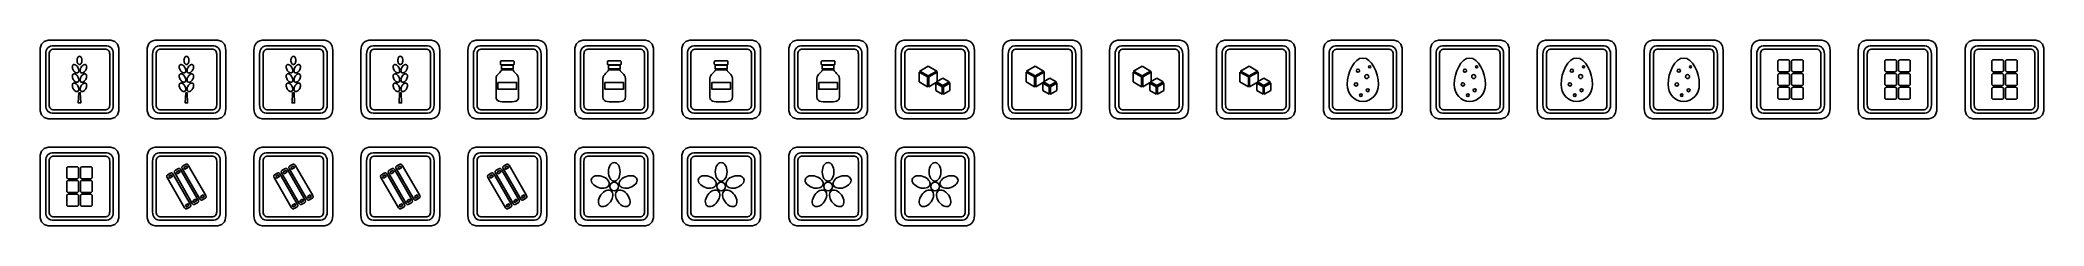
# Model space of a CAD drawing. Extents: x 4 to 289, y 4 to 30.
import ezdxf

# ---------------------------------------------------------------- set-up
doc = ezdxf.new("R2010")
doc.units = 0
doc.layers.add('CUT', color=1, linetype='CONTINUOUS')
doc.layers.add('RASTER', color=7, linetype='CONTINUOUS')

msp = doc.modelspace()

# ---------------------------------------------------------------- linework, layer by layer
at = {"layer": 'CUT'}
for points in [[(4, 28.9), (4.023, 29.252), (4.094, 29.556), (4.211, 29.814), (4.375, 30.025), (4.586, 30.189), (4.844, 30.306), (5.148, 30.377), (5.5, 30.4), (13.7, 30.4), (14.052, 30.377), (14.356, 30.306), (14.614, 30.189), (14.825, 30.025), (14.989, 29.814), (15.106, 29.556), (15.177, 29.252), (15.2, 28.9), (15.2, 20.7), (15.177, 20.348), (15.106, 20.044), (14.989, 19.786), (14.825, 19.575), (14.614, 19.411), (14.356, 19.294), (14.052, 19.223), (13.7, 19.2), (5.5, 19.2), (5.148, 19.223), (4.844, 19.294), (4.586, 19.411), (4.375, 19.575), (4.211, 19.786), (4.094, 20.044), (4.023, 20.348), (4, 20.7)], [(19.2, 28.9), (19.223, 29.252), (19.294, 29.556), (19.411, 29.814), (19.575, 30.025), (19.786, 30.189), (20.044, 30.306), (20.348, 30.377), (20.7, 30.4), (28.9, 30.4), (29.252, 30.377), (29.556, 30.306), (29.814, 30.189), (30.025, 30.025), (30.189, 29.814), (30.306, 29.556), (30.377, 29.252), (30.4, 28.9), (30.4, 20.7), (30.377, 20.348), (30.306, 20.044), (30.189, 19.786), (30.025, 19.575), (29.814, 19.411), (29.556, 19.294), (29.252, 19.223), (28.9, 19.2), (20.7, 19.2), (20.348, 19.223), (20.044, 19.294), (19.786, 19.411), (19.575, 19.575), (19.411, 19.786), (19.294, 20.044), (19.223, 20.348), (19.2, 20.7)], [(34.4, 28.9), (34.423, 29.252), (34.494, 29.556), (34.611, 29.814), (34.775, 30.025), (34.986, 30.189), (35.244, 30.306), (35.548, 30.377), (35.9, 30.4), (44.1, 30.4), (44.452, 30.377), (44.756, 30.306), (45.014, 30.189), (45.225, 30.025), (45.389, 29.814), (45.506, 29.556), (45.577, 29.252), (45.6, 28.9), (45.6, 20.7), (45.577, 20.348), (45.506, 20.044), (45.389, 19.786), (45.225, 19.575), (45.014, 19.411), (44.756, 19.294), (44.452, 19.223), (44.1, 19.2), (35.9, 19.2), (35.548, 19.223), (35.244, 19.294), (34.986, 19.411), (34.775, 19.575), (34.611, 19.786), (34.494, 20.044), (34.423, 20.348), (34.4, 20.7)], [(49.6, 28.9), (49.623, 29.252), (49.694, 29.556), (49.811, 29.814), (49.975, 30.025), (50.186, 30.189), (50.444, 30.306), (50.748, 30.377), (51.1, 30.4), (59.3, 30.4), (59.652, 30.377), (59.956, 30.306), (60.214, 30.189), (60.425, 30.025), (60.589, 29.814), (60.706, 29.556), (60.777, 29.252), (60.8, 28.9), (60.8, 20.7), (60.777, 20.348), (60.706, 20.044), (60.589, 19.786), (60.425, 19.575), (60.214, 19.411), (59.956, 19.294), (59.652, 19.223), (59.3, 19.2), (51.1, 19.2), (50.748, 19.223), (50.444, 19.294), (50.186, 19.411), (49.975, 19.575), (49.811, 19.786), (49.694, 20.044), (49.623, 20.348), (49.6, 20.7)], [(64.8, 28.9), (64.823, 29.252), (64.894, 29.556), (65.011, 29.814), (65.175, 30.025), (65.386, 30.189), (65.644, 30.306), (65.948, 30.377), (66.3, 30.4), (74.5, 30.4), (74.852, 30.377), (75.156, 30.306), (75.414, 30.189), (75.625, 30.025), (75.789, 29.814), (75.906, 29.556), (75.977, 29.252), (76, 28.9), (76, 20.7), (75.977, 20.348), (75.906, 20.044), (75.789, 19.786), (75.625, 19.575), (75.414, 19.411), (75.156, 19.294), (74.852, 19.223), (74.5, 19.2), (66.3, 19.2), (65.948, 19.223), (65.644, 19.294), (65.386, 19.411), (65.175, 19.575), (65.011, 19.786), (64.894, 20.044), (64.823, 20.348), (64.8, 20.7)], [(80, 28.9), (80.023, 29.252), (80.094, 29.556), (80.211, 29.814), (80.375, 30.025), (80.586, 30.189), (80.844, 30.306), (81.148, 30.377), (81.5, 30.4), (89.7, 30.4), (90.052, 30.377), (90.356, 30.306), (90.614, 30.189), (90.825, 30.025), (90.989, 29.814), (91.106, 29.556), (91.177, 29.252), (91.2, 28.9), (91.2, 20.7), (91.177, 20.348), (91.106, 20.044), (90.989, 19.786), (90.825, 19.575), (90.614, 19.411), (90.356, 19.294), (90.052, 19.223), (89.7, 19.2), (81.5, 19.2), (81.148, 19.223), (80.844, 19.294), (80.586, 19.411), (80.375, 19.575), (80.211, 19.786), (80.094, 20.044), (80.023, 20.348), (80, 20.7)], [(95.2, 28.9), (95.223, 29.252), (95.294, 29.556), (95.411, 29.814), (95.575, 30.025), (95.786, 30.189), (96.044, 30.306), (96.348, 30.377), (96.7, 30.4), (104.9, 30.4), (105.252, 30.377), (105.556, 30.306), (105.814, 30.189), (106.025, 30.025), (106.189, 29.814), (106.306, 29.556), (106.377, 29.252), (106.4, 28.9), (106.4, 20.7), (106.377, 20.348), (106.306, 20.044), (106.189, 19.786), (106.025, 19.575), (105.814, 19.411), (105.556, 19.294), (105.252, 19.223), (104.9, 19.2), (96.7, 19.2), (96.348, 19.223), (96.044, 19.294), (95.786, 19.411), (95.575, 19.575), (95.411, 19.786), (95.294, 20.044), (95.223, 20.348), (95.2, 20.7)], [(110.4, 28.9), (110.423, 29.252), (110.494, 29.556), (110.611, 29.814), (110.775, 30.025), (110.986, 30.189), (111.244, 30.306), (111.548, 30.377), (111.9, 30.4), (120.1, 30.4), (120.452, 30.377), (120.756, 30.306), (121.014, 30.189), (121.225, 30.025), (121.389, 29.814), (121.506, 29.556), (121.577, 29.252), (121.6, 28.9), (121.6, 20.7), (121.577, 20.348), (121.506, 20.044), (121.389, 19.786), (121.225, 19.575), (121.014, 19.411), (120.756, 19.294), (120.452, 19.223), (120.1, 19.2), (111.9, 19.2), (111.548, 19.223), (111.244, 19.294), (110.986, 19.411), (110.775, 19.575), (110.611, 19.786), (110.494, 20.044), (110.423, 20.348), (110.4, 20.7)], [(125.6, 28.9), (125.623, 29.252), (125.694, 29.556), (125.811, 29.814), (125.975, 30.025), (126.186, 30.189), (126.444, 30.306), (126.748, 30.377), (127.1, 30.4), (135.3, 30.4), (135.652, 30.377), (135.956, 30.306), (136.214, 30.189), (136.425, 30.025), (136.589, 29.814), (136.706, 29.556), (136.777, 29.252), (136.8, 28.9), (136.8, 20.7), (136.777, 20.348), (136.706, 20.044), (136.589, 19.786), (136.425, 19.575), (136.214, 19.411), (135.956, 19.294), (135.652, 19.223), (135.3, 19.2), (127.1, 19.2), (126.748, 19.223), (126.444, 19.294), (126.186, 19.411), (125.975, 19.575), (125.811, 19.786), (125.694, 20.044), (125.623, 20.348), (125.6, 20.7)], [(140.8, 28.9), (140.823, 29.252), (140.894, 29.556), (141.011, 29.814), (141.175, 30.025), (141.386, 30.189), (141.644, 30.306), (141.948, 30.377), (142.3, 30.4), (150.5, 30.4), (150.852, 30.377), (151.156, 30.306), (151.414, 30.189), (151.625, 30.025), (151.789, 29.814), (151.906, 29.556), (151.977, 29.252), (152, 28.9), (152, 20.7), (151.977, 20.348), (151.906, 20.044), (151.789, 19.786), (151.625, 19.575), (151.414, 19.411), (151.156, 19.294), (150.852, 19.223), (150.5, 19.2), (142.3, 19.2), (141.948, 19.223), (141.644, 19.294), (141.386, 19.411), (141.175, 19.575), (141.011, 19.786), (140.894, 20.044), (140.823, 20.348), (140.8, 20.7)], [(156, 28.9), (156.023, 29.252), (156.094, 29.556), (156.211, 29.814), (156.375, 30.025), (156.586, 30.189), (156.844, 30.306), (157.148, 30.377), (157.5, 30.4), (165.7, 30.4), (166.052, 30.377), (166.356, 30.306), (166.614, 30.189), (166.825, 30.025), (166.989, 29.814), (167.106, 29.556), (167.177, 29.252), (167.2, 28.9), (167.2, 20.7), (167.177, 20.348), (167.106, 20.044), (166.989, 19.786), (166.825, 19.575), (166.614, 19.411), (166.356, 19.294), (166.052, 19.223), (165.7, 19.2), (157.5, 19.2), (157.148, 19.223), (156.844, 19.294), (156.586, 19.411), (156.375, 19.575), (156.211, 19.786), (156.094, 20.044), (156.023, 20.348), (156, 20.7)], [(171.2, 28.9), (171.223, 29.252), (171.294, 29.556), (171.411, 29.814), (171.575, 30.025), (171.786, 30.189), (172.044, 30.306), (172.348, 30.377), (172.7, 30.4), (180.9, 30.4), (181.252, 30.377), (181.556, 30.306), (181.814, 30.189), (182.025, 30.025), (182.189, 29.814), (182.306, 29.556), (182.377, 29.252), (182.4, 28.9), (182.4, 20.7), (182.377, 20.348), (182.306, 20.044), (182.189, 19.786), (182.025, 19.575), (181.814, 19.411), (181.556, 19.294), (181.252, 19.223), (180.9, 19.2), (172.7, 19.2), (172.348, 19.223), (172.044, 19.294), (171.786, 19.411), (171.575, 19.575), (171.411, 19.786), (171.294, 20.044), (171.223, 20.348), (171.2, 20.7)], [(186.4, 28.9), (186.423, 29.252), (186.494, 29.556), (186.611, 29.814), (186.775, 30.025), (186.986, 30.189), (187.244, 30.306), (187.548, 30.377), (187.9, 30.4), (196.1, 30.4), (196.452, 30.377), (196.756, 30.306), (197.014, 30.189), (197.225, 30.025), (197.389, 29.814), (197.506, 29.556), (197.577, 29.252), (197.6, 28.9), (197.6, 20.7), (197.577, 20.348), (197.506, 20.044), (197.389, 19.786), (197.225, 19.575), (197.014, 19.411), (196.756, 19.294), (196.452, 19.223), (196.1, 19.2), (187.9, 19.2), (187.548, 19.223), (187.244, 19.294), (186.986, 19.411), (186.775, 19.575), (186.611, 19.786), (186.494, 20.044), (186.423, 20.348), (186.4, 20.7)], [(201.6, 28.9), (201.623, 29.252), (201.694, 29.556), (201.811, 29.814), (201.975, 30.025), (202.186, 30.189), (202.444, 30.306), (202.748, 30.377), (203.1, 30.4), (211.3, 30.4), (211.652, 30.377), (211.956, 30.306), (212.214, 30.189), (212.425, 30.025), (212.589, 29.814), (212.706, 29.556), (212.777, 29.252), (212.8, 28.9), (212.8, 20.7), (212.777, 20.348), (212.706, 20.044), (212.589, 19.786), (212.425, 19.575), (212.214, 19.411), (211.956, 19.294), (211.652, 19.223), (211.3, 19.2), (203.1, 19.2), (202.748, 19.223), (202.444, 19.294), (202.186, 19.411), (201.975, 19.575), (201.811, 19.786), (201.694, 20.044), (201.623, 20.348), (201.6, 20.7)], [(216.8, 28.9), (216.823, 29.252), (216.894, 29.556), (217.011, 29.814), (217.175, 30.025), (217.386, 30.189), (217.644, 30.306), (217.948, 30.377), (218.3, 30.4), (226.5, 30.4), (226.852, 30.377), (227.156, 30.306), (227.414, 30.189), (227.625, 30.025), (227.789, 29.814), (227.906, 29.556), (227.977, 29.252), (228, 28.9), (228, 20.7), (227.977, 20.348), (227.906, 20.044), (227.789, 19.786), (227.625, 19.575), (227.414, 19.411), (227.156, 19.294), (226.852, 19.223), (226.5, 19.2), (218.3, 19.2), (217.948, 19.223), (217.644, 19.294), (217.386, 19.411), (217.175, 19.575), (217.011, 19.786), (216.894, 20.044), (216.823, 20.348), (216.8, 20.7)], [(232, 28.9), (232.023, 29.252), (232.094, 29.556), (232.211, 29.814), (232.375, 30.025), (232.586, 30.189), (232.844, 30.306), (233.148, 30.377), (233.5, 30.4), (241.7, 30.4), (242.052, 30.377), (242.356, 30.306), (242.614, 30.189), (242.825, 30.025), (242.989, 29.814), (243.106, 29.556), (243.177, 29.252), (243.2, 28.9), (243.2, 20.7), (243.177, 20.348), (243.106, 20.044), (242.989, 19.786), (242.825, 19.575), (242.614, 19.411), (242.356, 19.294), (242.052, 19.223), (241.7, 19.2), (233.5, 19.2), (233.148, 19.223), (232.844, 19.294), (232.586, 19.411), (232.375, 19.575), (232.211, 19.786), (232.094, 20.044), (232.023, 20.348), (232, 20.7)], [(247.2, 28.9), (247.223, 29.252), (247.294, 29.556), (247.411, 29.814), (247.575, 30.025), (247.786, 30.189), (248.044, 30.306), (248.348, 30.377), (248.7, 30.4), (256.9, 30.4), (257.252, 30.377), (257.556, 30.306), (257.814, 30.189), (258.025, 30.025), (258.189, 29.814), (258.306, 29.556), (258.377, 29.252), (258.4, 28.9), (258.4, 20.7), (258.377, 20.348), (258.306, 20.044), (258.189, 19.786), (258.025, 19.575), (257.814, 19.411), (257.556, 19.294), (257.252, 19.223), (256.9, 19.2), (248.7, 19.2), (248.348, 19.223), (248.044, 19.294), (247.786, 19.411), (247.575, 19.575), (247.411, 19.786), (247.294, 20.044), (247.223, 20.348), (247.2, 20.7)], [(262.4, 28.9), (262.423, 29.252), (262.494, 29.556), (262.611, 29.814), (262.775, 30.025), (262.986, 30.189), (263.244, 30.306), (263.548, 30.377), (263.9, 30.4), (272.1, 30.4), (272.452, 30.377), (272.756, 30.306), (273.014, 30.189), (273.225, 30.025), (273.389, 29.814), (273.506, 29.556), (273.577, 29.252), (273.6, 28.9), (273.6, 20.7), (273.577, 20.348), (273.506, 20.044), (273.389, 19.786), (273.225, 19.575), (273.014, 19.411), (272.756, 19.294), (272.452, 19.223), (272.1, 19.2), (263.9, 19.2), (263.548, 19.223), (263.244, 19.294), (262.986, 19.411), (262.775, 19.575), (262.611, 19.786), (262.494, 20.044), (262.423, 20.348), (262.4, 20.7)], [(277.6, 28.9), (277.623, 29.252), (277.694, 29.556), (277.811, 29.814), (277.975, 30.025), (278.186, 30.189), (278.444, 30.306), (278.748, 30.377), (279.1, 30.4), (287.3, 30.4), (287.652, 30.377), (287.956, 30.306), (288.214, 30.189), (288.425, 30.025), (288.589, 29.814), (288.706, 29.556), (288.777, 29.252), (288.8, 28.9), (288.8, 20.7), (288.777, 20.348), (288.706, 20.044), (288.589, 19.786), (288.425, 19.575), (288.214, 19.411), (287.956, 19.294), (287.652, 19.223), (287.3, 19.2), (279.1, 19.2), (278.748, 19.223), (278.444, 19.294), (278.186, 19.411), (277.975, 19.575), (277.811, 19.786), (277.694, 20.044), (277.623, 20.348), (277.6, 20.7)], [(4, 13.7), (4.023, 14.052), (4.094, 14.356), (4.211, 14.614), (4.375, 14.825), (4.586, 14.989), (4.844, 15.106), (5.148, 15.177), (5.5, 15.2), (13.7, 15.2), (14.052, 15.177), (14.356, 15.106), (14.614, 14.989), (14.825, 14.825), (14.989, 14.614), (15.106, 14.356), (15.177, 14.052), (15.2, 13.7), (15.2, 5.5), (15.177, 5.148), (15.106, 4.844), (14.989, 4.586), (14.825, 4.375), (14.614, 4.211), (14.356, 4.094), (14.052, 4.023), (13.7, 4), (5.5, 4), (5.148, 4.023), (4.844, 4.094), (4.586, 4.211), (4.375, 4.375), (4.211, 4.586), (4.094, 4.844), (4.023, 5.148), (4, 5.5)], [(19.2, 13.7), (19.223, 14.052), (19.294, 14.356), (19.411, 14.614), (19.575, 14.825), (19.786, 14.989), (20.044, 15.106), (20.348, 15.177), (20.7, 15.2), (28.9, 15.2), (29.252, 15.177), (29.556, 15.106), (29.814, 14.989), (30.025, 14.825), (30.189, 14.614), (30.306, 14.356), (30.377, 14.052), (30.4, 13.7), (30.4, 5.5), (30.377, 5.148), (30.306, 4.844), (30.189, 4.586), (30.025, 4.375), (29.814, 4.211), (29.556, 4.094), (29.252, 4.023), (28.9, 4), (20.7, 4), (20.348, 4.023), (20.044, 4.094), (19.786, 4.211), (19.575, 4.375), (19.411, 4.586), (19.294, 4.844), (19.223, 5.148), (19.2, 5.5)], [(34.4, 13.7), (34.423, 14.052), (34.494, 14.356), (34.611, 14.614), (34.775, 14.825), (34.986, 14.989), (35.244, 15.106), (35.548, 15.177), (35.9, 15.2), (44.1, 15.2), (44.452, 15.177), (44.756, 15.106), (45.014, 14.989), (45.225, 14.825), (45.389, 14.614), (45.506, 14.356), (45.577, 14.052), (45.6, 13.7), (45.6, 5.5), (45.577, 5.148), (45.506, 4.844), (45.389, 4.586), (45.225, 4.375), (45.014, 4.211), (44.756, 4.094), (44.452, 4.023), (44.1, 4), (35.9, 4), (35.548, 4.023), (35.244, 4.094), (34.986, 4.211), (34.775, 4.375), (34.611, 4.586), (34.494, 4.844), (34.423, 5.148), (34.4, 5.5)], [(49.6, 13.7), (49.623, 14.052), (49.694, 14.356), (49.811, 14.614), (49.975, 14.825), (50.186, 14.989), (50.444, 15.106), (50.748, 15.177), (51.1, 15.2), (59.3, 15.2), (59.652, 15.177), (59.956, 15.106), (60.214, 14.989), (60.425, 14.825), (60.589, 14.614), (60.706, 14.356), (60.777, 14.052), (60.8, 13.7), (60.8, 5.5), (60.777, 5.148), (60.706, 4.844), (60.589, 4.586), (60.425, 4.375), (60.214, 4.211), (59.956, 4.094), (59.652, 4.023), (59.3, 4), (51.1, 4), (50.748, 4.023), (50.444, 4.094), (50.186, 4.211), (49.975, 4.375), (49.811, 4.586), (49.694, 4.844), (49.623, 5.148), (49.6, 5.5)], [(64.8, 13.7), (64.823, 14.052), (64.894, 14.356), (65.011, 14.614), (65.175, 14.825), (65.386, 14.989), (65.644, 15.106), (65.948, 15.177), (66.3, 15.2), (74.5, 15.2), (74.852, 15.177), (75.156, 15.106), (75.414, 14.989), (75.625, 14.825), (75.789, 14.614), (75.906, 14.356), (75.977, 14.052), (76, 13.7), (76, 5.5), (75.977, 5.148), (75.906, 4.844), (75.789, 4.586), (75.625, 4.375), (75.414, 4.211), (75.156, 4.094), (74.852, 4.023), (74.5, 4), (66.3, 4), (65.948, 4.023), (65.644, 4.094), (65.386, 4.211), (65.175, 4.375), (65.011, 4.586), (64.894, 4.844), (64.823, 5.148), (64.8, 5.5)], [(80, 13.7), (80.023, 14.052), (80.094, 14.356), (80.211, 14.614), (80.375, 14.825), (80.586, 14.989), (80.844, 15.106), (81.148, 15.177), (81.5, 15.2), (89.7, 15.2), (90.052, 15.177), (90.356, 15.106), (90.614, 14.989), (90.825, 14.825), (90.989, 14.614), (91.106, 14.356), (91.177, 14.052), (91.2, 13.7), (91.2, 5.5), (91.177, 5.148), (91.106, 4.844), (90.989, 4.586), (90.825, 4.375), (90.614, 4.211), (90.356, 4.094), (90.052, 4.023), (89.7, 4), (81.5, 4), (81.148, 4.023), (80.844, 4.094), (80.586, 4.211), (80.375, 4.375), (80.211, 4.586), (80.094, 4.844), (80.023, 5.148), (80, 5.5)], [(95.2, 13.7), (95.223, 14.052), (95.294, 14.356), (95.411, 14.614), (95.575, 14.825), (95.786, 14.989), (96.044, 15.106), (96.348, 15.177), (96.7, 15.2), (104.9, 15.2), (105.252, 15.177), (105.556, 15.106), (105.814, 14.989), (106.025, 14.825), (106.189, 14.614), (106.306, 14.356), (106.377, 14.052), (106.4, 13.7), (106.4, 5.5), (106.377, 5.148), (106.306, 4.844), (106.189, 4.586), (106.025, 4.375), (105.814, 4.211), (105.556, 4.094), (105.252, 4.023), (104.9, 4), (96.7, 4), (96.348, 4.023), (96.044, 4.094), (95.786, 4.211), (95.575, 4.375), (95.411, 4.586), (95.294, 4.844), (95.223, 5.148), (95.2, 5.5)], [(110.4, 13.7), (110.423, 14.052), (110.494, 14.356), (110.611, 14.614), (110.775, 14.825), (110.986, 14.989), (111.244, 15.106), (111.548, 15.177), (111.9, 15.2), (120.1, 15.2), (120.452, 15.177), (120.756, 15.106), (121.014, 14.989), (121.225, 14.825), (121.389, 14.614), (121.506, 14.356), (121.577, 14.052), (121.6, 13.7), (121.6, 5.5), (121.577, 5.148), (121.506, 4.844), (121.389, 4.586), (121.225, 4.375), (121.014, 4.211), (120.756, 4.094), (120.452, 4.023), (120.1, 4), (111.9, 4), (111.548, 4.023), (111.244, 4.094), (110.986, 4.211), (110.775, 4.375), (110.611, 4.586), (110.494, 4.844), (110.423, 5.148), (110.4, 5.5)], [(125.6, 13.7), (125.623, 14.052), (125.694, 14.356), (125.811, 14.614), (125.975, 14.825), (126.186, 14.989), (126.444, 15.106), (126.748, 15.177), (127.1, 15.2), (135.3, 15.2), (135.652, 15.177), (135.956, 15.106), (136.214, 14.989), (136.425, 14.825), (136.589, 14.614), (136.706, 14.356), (136.777, 14.052), (136.8, 13.7), (136.8, 5.5), (136.777, 5.148), (136.706, 4.844), (136.589, 4.586), (136.425, 4.375), (136.214, 4.211), (135.956, 4.094), (135.652, 4.023), (135.3, 4), (127.1, 4), (126.748, 4.023), (126.444, 4.094), (126.186, 4.211), (125.975, 4.375), (125.811, 4.586), (125.694, 4.844), (125.623, 5.148), (125.6, 5.5)]]:
    msp.add_lwpolyline(points, close=True, dxfattribs=at)
at = {"layer": 'RASTER'}
for points in [[(4.8, 28.4), (4.819, 28.681), (4.875, 28.925), (4.969, 29.131), (5.1, 29.3), (5.269, 29.431), (5.475, 29.525), (5.719, 29.581), (6, 29.6), (13.2, 29.6), (13.481, 29.581), (13.725, 29.525), (13.931, 29.431), (14.1, 29.3), (14.231, 29.131), (14.325, 28.925), (14.381, 28.681), (14.4, 28.4), (14.4, 21.2), (14.381, 20.919), (14.325, 20.675), (14.231, 20.469), (14.1, 20.3), (13.931, 20.169), (13.725, 20.075), (13.481, 20.019), (13.2, 20), (6, 20), (5.719, 20.019), (5.475, 20.075), (5.269, 20.169), (5.1, 20.3), (4.969, 20.469), (4.875, 20.675), (4.819, 20.919), (4.8, 21.2)], [(5.3, 28.4), (5.3, 21.2), (5.311, 21.036), (5.344, 20.894), (5.398, 20.773), (5.475, 20.675), (5.573, 20.598), (5.694, 20.544), (5.836, 20.511), (6, 20.5), (13.2, 20.5), (13.364, 20.511), (13.506, 20.544), (13.627, 20.598), (13.725, 20.675), (13.802, 20.773), (13.856, 20.894), (13.889, 21.036), (13.9, 21.2), (13.9, 28.4), (13.889, 28.564), (13.856, 28.706), (13.802, 28.827), (13.725, 28.925), (13.627, 29.002), (13.506, 29.056), (13.364, 29.089), (13.2, 29.1), (6, 29.1), (5.836, 29.089), (5.694, 29.056), (5.573, 29.002), (5.475, 28.925), (5.398, 28.827), (5.344, 28.706), (5.311, 28.564), (5.3, 28.4)], [(20, 28.4), (20.019, 28.681), (20.075, 28.925), (20.169, 29.131), (20.3, 29.3), (20.469, 29.431), (20.675, 29.525), (20.919, 29.581), (21.2, 29.6), (28.4, 29.6), (28.681, 29.581), (28.925, 29.525), (29.131, 29.431), (29.3, 29.3), (29.431, 29.131), (29.525, 28.925), (29.581, 28.681), (29.6, 28.4), (29.6, 21.2), (29.581, 20.919), (29.525, 20.675), (29.431, 20.469), (29.3, 20.3), (29.131, 20.169), (28.925, 20.075), (28.681, 20.019), (28.4, 20), (21.2, 20), (20.919, 20.019), (20.675, 20.075), (20.469, 20.169), (20.3, 20.3), (20.169, 20.469), (20.075, 20.675), (20.019, 20.919), (20, 21.2)], [(20.5, 28.4), (20.5, 21.2), (20.511, 21.036), (20.544, 20.894), (20.598, 20.773), (20.675, 20.675), (20.773, 20.598), (20.894, 20.544), (21.036, 20.511), (21.2, 20.5), (28.4, 20.5), (28.564, 20.511), (28.706, 20.544), (28.827, 20.598), (28.925, 20.675), (29.002, 20.773), (29.056, 20.894), (29.089, 21.036), (29.1, 21.2), (29.1, 28.4), (29.089, 28.564), (29.056, 28.706), (29.002, 28.827), (28.925, 28.925), (28.827, 29.002), (28.706, 29.056), (28.564, 29.089), (28.4, 29.1), (21.2, 29.1), (21.036, 29.089), (20.894, 29.056), (20.773, 29.002), (20.675, 28.925), (20.598, 28.827), (20.544, 28.706), (20.511, 28.564), (20.5, 28.4)], [(35.2, 28.4), (35.219, 28.681), (35.275, 28.925), (35.369, 29.131), (35.5, 29.3), (35.669, 29.431), (35.875, 29.525), (36.119, 29.581), (36.4, 29.6), (43.6, 29.6), (43.881, 29.581), (44.125, 29.525), (44.331, 29.431), (44.5, 29.3), (44.631, 29.131), (44.725, 28.925), (44.781, 28.681), (44.8, 28.4), (44.8, 21.2), (44.781, 20.919), (44.725, 20.675), (44.631, 20.469), (44.5, 20.3), (44.331, 20.169), (44.125, 20.075), (43.881, 20.019), (43.6, 20), (36.4, 20), (36.119, 20.019), (35.875, 20.075), (35.669, 20.169), (35.5, 20.3), (35.369, 20.469), (35.275, 20.675), (35.219, 20.919), (35.2, 21.2)], [(35.7, 28.4), (35.7, 21.2), (35.711, 21.036), (35.744, 20.894), (35.798, 20.773), (35.875, 20.675), (35.973, 20.598), (36.094, 20.544), (36.236, 20.511), (36.4, 20.5), (43.6, 20.5), (43.764, 20.511), (43.906, 20.544), (44.027, 20.598), (44.125, 20.675), (44.202, 20.773), (44.256, 20.894), (44.289, 21.036), (44.3, 21.2), (44.3, 28.4), (44.289, 28.564), (44.256, 28.706), (44.202, 28.827), (44.125, 28.925), (44.027, 29.002), (43.906, 29.056), (43.764, 29.089), (43.6, 29.1), (36.4, 29.1), (36.236, 29.089), (36.094, 29.056), (35.973, 29.002), (35.875, 28.925), (35.798, 28.827), (35.744, 28.706), (35.711, 28.564), (35.7, 28.4)], [(50.4, 28.4), (50.419, 28.681), (50.475, 28.925), (50.569, 29.131), (50.7, 29.3), (50.869, 29.431), (51.075, 29.525), (51.319, 29.581), (51.6, 29.6), (58.8, 29.6), (59.081, 29.581), (59.325, 29.525), (59.531, 29.431), (59.7, 29.3), (59.831, 29.131), (59.925, 28.925), (59.981, 28.681), (60, 28.4), (60, 21.2), (59.981, 20.919), (59.925, 20.675), (59.831, 20.469), (59.7, 20.3), (59.531, 20.169), (59.325, 20.075), (59.081, 20.019), (58.8, 20), (51.6, 20), (51.319, 20.019), (51.075, 20.075), (50.869, 20.169), (50.7, 20.3), (50.569, 20.469), (50.475, 20.675), (50.419, 20.919), (50.4, 21.2)], [(50.9, 28.4), (50.9, 21.2), (50.911, 21.036), (50.944, 20.894), (50.998, 20.773), (51.075, 20.675), (51.173, 20.598), (51.294, 20.544), (51.436, 20.511), (51.6, 20.5), (58.8, 20.5), (58.964, 20.511), (59.106, 20.544), (59.227, 20.598), (59.325, 20.675), (59.402, 20.773), (59.456, 20.894), (59.489, 21.036), (59.5, 21.2), (59.5, 28.4), (59.489, 28.564), (59.456, 28.706), (59.402, 28.827), (59.325, 28.925), (59.227, 29.002), (59.106, 29.056), (58.964, 29.089), (58.8, 29.1), (51.6, 29.1), (51.436, 29.089), (51.294, 29.056), (51.173, 29.002), (51.075, 28.925), (50.998, 28.827), (50.944, 28.706), (50.911, 28.564), (50.9, 28.4)], [(65.6, 28.4), (65.619, 28.681), (65.675, 28.925), (65.769, 29.131), (65.9, 29.3), (66.069, 29.431), (66.275, 29.525), (66.519, 29.581), (66.8, 29.6), (74, 29.6), (74.281, 29.581), (74.525, 29.525), (74.731, 29.431), (74.9, 29.3), (75.031, 29.131), (75.125, 28.925), (75.181, 28.681), (75.2, 28.4), (75.2, 21.2), (75.181, 20.919), (75.125, 20.675), (75.031, 20.469), (74.9, 20.3), (74.731, 20.169), (74.525, 20.075), (74.281, 20.019), (74, 20), (66.8, 20), (66.519, 20.019), (66.275, 20.075), (66.069, 20.169), (65.9, 20.3), (65.769, 20.469), (65.675, 20.675), (65.619, 20.919), (65.6, 21.2)], [(66.1, 28.4), (66.1, 21.2), (66.111, 21.036), (66.144, 20.894), (66.198, 20.773), (66.275, 20.675), (66.373, 20.598), (66.494, 20.544), (66.636, 20.511), (66.8, 20.5), (74, 20.5), (74.164, 20.511), (74.306, 20.544), (74.427, 20.598), (74.525, 20.675), (74.602, 20.773), (74.656, 20.894), (74.689, 21.036), (74.7, 21.2), (74.7, 28.4), (74.689, 28.564), (74.656, 28.706), (74.602, 28.827), (74.525, 28.925), (74.427, 29.002), (74.306, 29.056), (74.164, 29.089), (74, 29.1), (66.8, 29.1), (66.636, 29.089), (66.494, 29.056), (66.373, 29.002), (66.275, 28.925), (66.198, 28.827), (66.144, 28.706), (66.111, 28.564), (66.1, 28.4)], [(80.8, 28.4), (80.819, 28.681), (80.875, 28.925), (80.969, 29.131), (81.1, 29.3), (81.269, 29.431), (81.475, 29.525), (81.719, 29.581), (82, 29.6), (89.2, 29.6), (89.481, 29.581), (89.725, 29.525), (89.931, 29.431), (90.1, 29.3), (90.231, 29.131), (90.325, 28.925), (90.381, 28.681), (90.4, 28.4), (90.4, 21.2), (90.381, 20.919), (90.325, 20.675), (90.231, 20.469), (90.1, 20.3), (89.931, 20.169), (89.725, 20.075), (89.481, 20.019), (89.2, 20), (82, 20), (81.719, 20.019), (81.475, 20.075), (81.269, 20.169), (81.1, 20.3), (80.969, 20.469), (80.875, 20.675), (80.819, 20.919), (80.8, 21.2)], [(81.3, 28.4), (81.3, 21.2), (81.311, 21.036), (81.344, 20.894), (81.398, 20.773), (81.475, 20.675), (81.573, 20.598), (81.694, 20.544), (81.836, 20.511), (82, 20.5), (89.2, 20.5), (89.364, 20.511), (89.506, 20.544), (89.627, 20.598), (89.725, 20.675), (89.802, 20.773), (89.856, 20.894), (89.889, 21.036), (89.9, 21.2), (89.9, 28.4), (89.889, 28.564), (89.856, 28.706), (89.802, 28.827), (89.725, 28.925), (89.627, 29.002), (89.506, 29.056), (89.364, 29.089), (89.2, 29.1), (82, 29.1), (81.836, 29.089), (81.694, 29.056), (81.573, 29.002), (81.475, 28.925), (81.398, 28.827), (81.344, 28.706), (81.311, 28.564), (81.3, 28.4)], [(96, 28.4), (96.019, 28.681), (96.075, 28.925), (96.169, 29.131), (96.3, 29.3), (96.469, 29.431), (96.675, 29.525), (96.919, 29.581), (97.2, 29.6), (104.4, 29.6), (104.681, 29.581), (104.925, 29.525), (105.131, 29.431), (105.3, 29.3), (105.431, 29.131), (105.525, 28.925), (105.581, 28.681), (105.6, 28.4), (105.6, 21.2), (105.581, 20.919), (105.525, 20.675), (105.431, 20.469), (105.3, 20.3), (105.131, 20.169), (104.925, 20.075), (104.681, 20.019), (104.4, 20), (97.2, 20), (96.919, 20.019), (96.675, 20.075), (96.469, 20.169), (96.3, 20.3), (96.169, 20.469), (96.075, 20.675), (96.019, 20.919), (96, 21.2)], [(96.5, 28.4), (96.5, 21.2), (96.511, 21.036), (96.544, 20.894), (96.598, 20.773), (96.675, 20.675), (96.773, 20.598), (96.894, 20.544), (97.036, 20.511), (97.2, 20.5), (104.4, 20.5), (104.564, 20.511), (104.706, 20.544), (104.827, 20.598), (104.925, 20.675), (105.002, 20.773), (105.056, 20.894), (105.089, 21.036), (105.1, 21.2), (105.1, 28.4), (105.089, 28.564), (105.056, 28.706), (105.002, 28.827), (104.925, 28.925), (104.827, 29.002), (104.706, 29.056), (104.564, 29.089), (104.4, 29.1), (97.2, 29.1), (97.036, 29.089), (96.894, 29.056), (96.773, 29.002), (96.675, 28.925), (96.598, 28.827), (96.544, 28.706), (96.511, 28.564), (96.5, 28.4)], [(111.2, 28.4), (111.219, 28.681), (111.275, 28.925), (111.369, 29.131), (111.5, 29.3), (111.669, 29.431), (111.875, 29.525), (112.119, 29.581), (112.4, 29.6), (119.6, 29.6), (119.881, 29.581), (120.125, 29.525), (120.331, 29.431), (120.5, 29.3), (120.631, 29.131), (120.725, 28.925), (120.781, 28.681), (120.8, 28.4), (120.8, 21.2), (120.781, 20.919), (120.725, 20.675), (120.631, 20.469), (120.5, 20.3), (120.331, 20.169), (120.125, 20.075), (119.881, 20.019), (119.6, 20), (112.4, 20), (112.119, 20.019), (111.875, 20.075), (111.669, 20.169), (111.5, 20.3), (111.369, 20.469), (111.275, 20.675), (111.219, 20.919), (111.2, 21.2)], [(111.7, 28.4), (111.7, 21.2), (111.711, 21.036), (111.744, 20.894), (111.798, 20.773), (111.875, 20.675), (111.973, 20.598), (112.094, 20.544), (112.236, 20.511), (112.4, 20.5), (119.6, 20.5), (119.764, 20.511), (119.906, 20.544), (120.027, 20.598), (120.125, 20.675), (120.202, 20.773), (120.256, 20.894), (120.289, 21.036), (120.3, 21.2), (120.3, 28.4), (120.289, 28.564), (120.256, 28.706), (120.202, 28.827), (120.125, 28.925), (120.027, 29.002), (119.906, 29.056), (119.764, 29.089), (119.6, 29.1), (112.4, 29.1), (112.236, 29.089), (112.094, 29.056), (111.973, 29.002), (111.875, 28.925), (111.798, 28.827), (111.744, 28.706), (111.711, 28.564), (111.7, 28.4)], [(126.4, 28.4), (126.419, 28.681), (126.475, 28.925), (126.569, 29.131), (126.7, 29.3), (126.869, 29.431), (127.075, 29.525), (127.319, 29.581), (127.6, 29.6), (134.8, 29.6), (135.081, 29.581), (135.325, 29.525), (135.531, 29.431), (135.7, 29.3), (135.831, 29.131), (135.925, 28.925), (135.981, 28.681), (136, 28.4), (136, 21.2), (135.981, 20.919), (135.925, 20.675), (135.831, 20.469), (135.7, 20.3), (135.531, 20.169), (135.325, 20.075), (135.081, 20.019), (134.8, 20), (127.6, 20), (127.319, 20.019), (127.075, 20.075), (126.869, 20.169), (126.7, 20.3), (126.569, 20.469), (126.475, 20.675), (126.419, 20.919), (126.4, 21.2)], [(126.9, 28.4), (126.9, 21.2), (126.911, 21.036), (126.944, 20.894), (126.998, 20.773), (127.075, 20.675), (127.173, 20.598), (127.294, 20.544), (127.436, 20.511), (127.6, 20.5), (134.8, 20.5), (134.964, 20.511), (135.106, 20.544), (135.227, 20.598), (135.325, 20.675), (135.402, 20.773), (135.456, 20.894), (135.489, 21.036), (135.5, 21.2), (135.5, 28.4), (135.489, 28.564), (135.456, 28.706), (135.402, 28.827), (135.325, 28.925), (135.227, 29.002), (135.106, 29.056), (134.964, 29.089), (134.8, 29.1), (127.6, 29.1), (127.436, 29.089), (127.294, 29.056), (127.173, 29.002), (127.075, 28.925), (126.998, 28.827), (126.944, 28.706), (126.911, 28.564), (126.9, 28.4)], [(141.6, 28.4), (141.619, 28.681), (141.675, 28.925), (141.769, 29.131), (141.9, 29.3), (142.069, 29.431), (142.275, 29.525), (142.519, 29.581), (142.8, 29.6), (150, 29.6), (150.281, 29.581), (150.525, 29.525), (150.731, 29.431), (150.9, 29.3), (151.031, 29.131), (151.125, 28.925), (151.181, 28.681), (151.2, 28.4), (151.2, 21.2), (151.181, 20.919), (151.125, 20.675), (151.031, 20.469), (150.9, 20.3), (150.731, 20.169), (150.525, 20.075), (150.281, 20.019), (150, 20), (142.8, 20), (142.519, 20.019), (142.275, 20.075), (142.069, 20.169), (141.9, 20.3), (141.769, 20.469), (141.675, 20.675), (141.619, 20.919), (141.6, 21.2)], [(142.1, 28.4), (142.1, 21.2), (142.111, 21.036), (142.144, 20.894), (142.198, 20.773), (142.275, 20.675), (142.373, 20.598), (142.494, 20.544), (142.636, 20.511), (142.8, 20.5), (150, 20.5), (150.164, 20.511), (150.306, 20.544), (150.427, 20.598), (150.525, 20.675), (150.602, 20.773), (150.656, 20.894), (150.689, 21.036), (150.7, 21.2), (150.7, 28.4), (150.689, 28.564), (150.656, 28.706), (150.602, 28.827), (150.525, 28.925), (150.427, 29.002), (150.306, 29.056), (150.164, 29.089), (150, 29.1), (142.8, 29.1), (142.636, 29.089), (142.494, 29.056), (142.373, 29.002), (142.275, 28.925), (142.198, 28.827), (142.144, 28.706), (142.111, 28.564), (142.1, 28.4)], [(156.8, 28.4), (156.819, 28.681), (156.875, 28.925), (156.969, 29.131), (157.1, 29.3), (157.269, 29.431), (157.475, 29.525), (157.719, 29.581), (158, 29.6), (165.2, 29.6), (165.481, 29.581), (165.725, 29.525), (165.931, 29.431), (166.1, 29.3), (166.231, 29.131), (166.325, 28.925), (166.381, 28.681), (166.4, 28.4), (166.4, 21.2), (166.381, 20.919), (166.325, 20.675), (166.231, 20.469), (166.1, 20.3), (165.931, 20.169), (165.725, 20.075), (165.481, 20.019), (165.2, 20), (158, 20), (157.719, 20.019), (157.475, 20.075), (157.269, 20.169), (157.1, 20.3), (156.969, 20.469), (156.875, 20.675), (156.819, 20.919), (156.8, 21.2)], [(157.3, 28.4), (157.3, 21.2), (157.311, 21.036), (157.344, 20.894), (157.398, 20.773), (157.475, 20.675), (157.573, 20.598), (157.694, 20.544), (157.836, 20.511), (158, 20.5), (165.2, 20.5), (165.364, 20.511), (165.506, 20.544), (165.627, 20.598), (165.725, 20.675), (165.802, 20.773), (165.856, 20.894), (165.889, 21.036), (165.9, 21.2), (165.9, 28.4), (165.889, 28.564), (165.856, 28.706), (165.802, 28.827), (165.725, 28.925), (165.627, 29.002), (165.506, 29.056), (165.364, 29.089), (165.2, 29.1), (158, 29.1), (157.836, 29.089), (157.694, 29.056), (157.573, 29.002), (157.475, 28.925), (157.398, 28.827), (157.344, 28.706), (157.311, 28.564), (157.3, 28.4)], [(172, 28.4), (172.019, 28.681), (172.075, 28.925), (172.169, 29.131), (172.3, 29.3), (172.469, 29.431), (172.675, 29.525), (172.919, 29.581), (173.2, 29.6), (180.4, 29.6), (180.681, 29.581), (180.925, 29.525), (181.131, 29.431), (181.3, 29.3), (181.431, 29.131), (181.525, 28.925), (181.581, 28.681), (181.6, 28.4), (181.6, 21.2), (181.581, 20.919), (181.525, 20.675), (181.431, 20.469), (181.3, 20.3), (181.131, 20.169), (180.925, 20.075), (180.681, 20.019), (180.4, 20), (173.2, 20), (172.919, 20.019), (172.675, 20.075), (172.469, 20.169), (172.3, 20.3), (172.169, 20.469), (172.075, 20.675), (172.019, 20.919), (172, 21.2)], [(172.5, 28.4), (172.5, 21.2), (172.511, 21.036), (172.544, 20.894), (172.598, 20.773), (172.675, 20.675), (172.773, 20.598), (172.894, 20.544), (173.036, 20.511), (173.2, 20.5), (180.4, 20.5), (180.564, 20.511), (180.706, 20.544), (180.827, 20.598), (180.925, 20.675), (181.002, 20.773), (181.056, 20.894), (181.089, 21.036), (181.1, 21.2), (181.1, 28.4), (181.089, 28.564), (181.056, 28.706), (181.002, 28.827), (180.925, 28.925), (180.827, 29.002), (180.706, 29.056), (180.564, 29.089), (180.4, 29.1), (173.2, 29.1), (173.036, 29.089), (172.894, 29.056), (172.773, 29.002), (172.675, 28.925), (172.598, 28.827), (172.544, 28.706), (172.511, 28.564), (172.5, 28.4)], [(187.2, 28.4), (187.219, 28.681), (187.275, 28.925), (187.369, 29.131), (187.5, 29.3), (187.669, 29.431), (187.875, 29.525), (188.119, 29.581), (188.4, 29.6), (195.6, 29.6), (195.881, 29.581), (196.125, 29.525), (196.331, 29.431), (196.5, 29.3), (196.631, 29.131), (196.725, 28.925), (196.781, 28.681), (196.8, 28.4), (196.8, 21.2), (196.781, 20.919), (196.725, 20.675), (196.631, 20.469), (196.5, 20.3), (196.331, 20.169), (196.125, 20.075), (195.881, 20.019), (195.6, 20), (188.4, 20), (188.119, 20.019), (187.875, 20.075), (187.669, 20.169), (187.5, 20.3), (187.369, 20.469), (187.275, 20.675), (187.219, 20.919), (187.2, 21.2)], [(187.7, 28.4), (187.7, 21.2), (187.711, 21.036), (187.744, 20.894), (187.798, 20.773), (187.875, 20.675), (187.973, 20.598), (188.094, 20.544), (188.236, 20.511), (188.4, 20.5), (195.6, 20.5), (195.764, 20.511), (195.906, 20.544), (196.027, 20.598), (196.125, 20.675), (196.202, 20.773), (196.256, 20.894), (196.289, 21.036), (196.3, 21.2), (196.3, 28.4), (196.289, 28.564), (196.256, 28.706), (196.202, 28.827), (196.125, 28.925), (196.027, 29.002), (195.906, 29.056), (195.764, 29.089), (195.6, 29.1), (188.4, 29.1), (188.236, 29.089), (188.094, 29.056), (187.973, 29.002), (187.875, 28.925), (187.798, 28.827), (187.744, 28.706), (187.711, 28.564), (187.7, 28.4)], [(202.4, 28.4), (202.419, 28.681), (202.475, 28.925), (202.569, 29.131), (202.7, 29.3), (202.869, 29.431), (203.075, 29.525), (203.319, 29.581), (203.6, 29.6), (210.8, 29.6), (211.081, 29.581), (211.325, 29.525), (211.531, 29.431), (211.7, 29.3), (211.831, 29.131), (211.925, 28.925), (211.981, 28.681), (212, 28.4), (212, 21.2), (211.981, 20.919), (211.925, 20.675), (211.831, 20.469), (211.7, 20.3), (211.531, 20.169), (211.325, 20.075), (211.081, 20.019), (210.8, 20), (203.6, 20), (203.319, 20.019), (203.075, 20.075), (202.869, 20.169), (202.7, 20.3), (202.569, 20.469), (202.475, 20.675), (202.419, 20.919), (202.4, 21.2)], [(202.9, 28.4), (202.9, 21.2), (202.911, 21.036), (202.944, 20.894), (202.998, 20.773), (203.075, 20.675), (203.173, 20.598), (203.294, 20.544), (203.436, 20.511), (203.6, 20.5), (210.8, 20.5), (210.964, 20.511), (211.106, 20.544), (211.227, 20.598), (211.325, 20.675), (211.402, 20.773), (211.456, 20.894), (211.489, 21.036), (211.5, 21.2), (211.5, 28.4), (211.489, 28.564), (211.456, 28.706), (211.402, 28.827), (211.325, 28.925), (211.227, 29.002), (211.106, 29.056), (210.964, 29.089), (210.8, 29.1), (203.6, 29.1), (203.436, 29.089), (203.294, 29.056), (203.173, 29.002), (203.075, 28.925), (202.998, 28.827), (202.944, 28.706), (202.911, 28.564), (202.9, 28.4)], [(217.6, 28.4), (217.619, 28.681), (217.675, 28.925), (217.769, 29.131), (217.9, 29.3), (218.069, 29.431), (218.275, 29.525), (218.519, 29.581), (218.8, 29.6), (226, 29.6), (226.281, 29.581), (226.525, 29.525), (226.731, 29.431), (226.9, 29.3), (227.031, 29.131), (227.125, 28.925), (227.181, 28.681), (227.2, 28.4), (227.2, 21.2), (227.181, 20.919), (227.125, 20.675), (227.031, 20.469), (226.9, 20.3), (226.731, 20.169), (226.525, 20.075), (226.281, 20.019), (226, 20), (218.8, 20), (218.519, 20.019), (218.275, 20.075), (218.069, 20.169), (217.9, 20.3), (217.769, 20.469), (217.675, 20.675), (217.619, 20.919), (217.6, 21.2)], [(218.1, 28.4), (218.1, 21.2), (218.111, 21.036), (218.144, 20.894), (218.198, 20.773), (218.275, 20.675), (218.373, 20.598), (218.494, 20.544), (218.636, 20.511), (218.8, 20.5), (226, 20.5), (226.164, 20.511), (226.306, 20.544), (226.427, 20.598), (226.525, 20.675), (226.602, 20.773), (226.656, 20.894), (226.689, 21.036), (226.7, 21.2), (226.7, 28.4), (226.689, 28.564), (226.656, 28.706), (226.602, 28.827), (226.525, 28.925), (226.427, 29.002), (226.306, 29.056), (226.164, 29.089), (226, 29.1), (218.8, 29.1), (218.636, 29.089), (218.494, 29.056), (218.373, 29.002), (218.275, 28.925), (218.198, 28.827), (218.144, 28.706), (218.111, 28.564), (218.1, 28.4)], [(232.8, 28.4), (232.819, 28.681), (232.875, 28.925), (232.969, 29.131), (233.1, 29.3), (233.269, 29.431), (233.475, 29.525), (233.719, 29.581), (234, 29.6), (241.2, 29.6), (241.481, 29.581), (241.725, 29.525), (241.931, 29.431), (242.1, 29.3), (242.231, 29.131), (242.325, 28.925), (242.381, 28.681), (242.4, 28.4), (242.4, 21.2), (242.381, 20.919), (242.325, 20.675), (242.231, 20.469), (242.1, 20.3), (241.931, 20.169), (241.725, 20.075), (241.481, 20.019), (241.2, 20), (234, 20), (233.719, 20.019), (233.475, 20.075), (233.269, 20.169), (233.1, 20.3), (232.969, 20.469), (232.875, 20.675), (232.819, 20.919), (232.8, 21.2)], [(233.3, 28.4), (233.3, 21.2), (233.311, 21.036), (233.344, 20.894), (233.398, 20.773), (233.475, 20.675), (233.573, 20.598), (233.694, 20.544), (233.836, 20.511), (234, 20.5), (241.2, 20.5), (241.364, 20.511), (241.506, 20.544), (241.627, 20.598), (241.725, 20.675), (241.802, 20.773), (241.856, 20.894), (241.889, 21.036), (241.9, 21.2), (241.9, 28.4), (241.889, 28.564), (241.856, 28.706), (241.802, 28.827), (241.725, 28.925), (241.627, 29.002), (241.506, 29.056), (241.364, 29.089), (241.2, 29.1), (234, 29.1), (233.836, 29.089), (233.694, 29.056), (233.573, 29.002), (233.475, 28.925), (233.398, 28.827), (233.344, 28.706), (233.311, 28.564), (233.3, 28.4)], [(248, 28.4), (248.019, 28.681), (248.075, 28.925), (248.169, 29.131), (248.3, 29.3), (248.469, 29.431), (248.675, 29.525), (248.919, 29.581), (249.2, 29.6), (256.4, 29.6), (256.681, 29.581), (256.925, 29.525), (257.131, 29.431), (257.3, 29.3), (257.431, 29.131), (257.525, 28.925), (257.581, 28.681), (257.6, 28.4), (257.6, 21.2), (257.581, 20.919), (257.525, 20.675), (257.431, 20.469), (257.3, 20.3), (257.131, 20.169), (256.925, 20.075), (256.681, 20.019), (256.4, 20), (249.2, 20), (248.919, 20.019), (248.675, 20.075), (248.469, 20.169), (248.3, 20.3), (248.169, 20.469), (248.075, 20.675), (248.019, 20.919), (248, 21.2)], [(248.5, 28.4), (248.5, 21.2), (248.511, 21.036), (248.544, 20.894), (248.598, 20.773), (248.675, 20.675), (248.773, 20.598), (248.894, 20.544), (249.036, 20.511), (249.2, 20.5), (256.4, 20.5), (256.564, 20.511), (256.706, 20.544), (256.827, 20.598), (256.925, 20.675), (257.002, 20.773), (257.056, 20.894), (257.089, 21.036), (257.1, 21.2), (257.1, 28.4), (257.089, 28.564), (257.056, 28.706), (257.002, 28.827), (256.925, 28.925), (256.827, 29.002), (256.706, 29.056), (256.564, 29.089), (256.4, 29.1), (249.2, 29.1), (249.036, 29.089), (248.894, 29.056), (248.773, 29.002), (248.675, 28.925), (248.598, 28.827), (248.544, 28.706), (248.511, 28.564), (248.5, 28.4)], [(263.2, 28.4), (263.219, 28.681), (263.275, 28.925), (263.369, 29.131), (263.5, 29.3), (263.669, 29.431), (263.875, 29.525), (264.119, 29.581), (264.4, 29.6), (271.6, 29.6), (271.881, 29.581), (272.125, 29.525), (272.331, 29.431), (272.5, 29.3), (272.631, 29.131), (272.725, 28.925), (272.781, 28.681), (272.8, 28.4), (272.8, 21.2), (272.781, 20.919), (272.725, 20.675), (272.631, 20.469), (272.5, 20.3), (272.331, 20.169), (272.125, 20.075), (271.881, 20.019), (271.6, 20), (264.4, 20), (264.119, 20.019), (263.875, 20.075), (263.669, 20.169), (263.5, 20.3), (263.369, 20.469), (263.275, 20.675), (263.219, 20.919), (263.2, 21.2)], [(263.7, 28.4), (263.7, 21.2), (263.711, 21.036), (263.744, 20.894), (263.798, 20.773), (263.875, 20.675), (263.973, 20.598), (264.094, 20.544), (264.236, 20.511), (264.4, 20.5), (271.6, 20.5), (271.764, 20.511), (271.906, 20.544), (272.027, 20.598), (272.125, 20.675), (272.202, 20.773), (272.256, 20.894), (272.289, 21.036), (272.3, 21.2), (272.3, 28.4), (272.289, 28.564), (272.256, 28.706), (272.202, 28.827), (272.125, 28.925), (272.027, 29.002), (271.906, 29.056), (271.764, 29.089), (271.6, 29.1), (264.4, 29.1), (264.236, 29.089), (264.094, 29.056), (263.973, 29.002), (263.875, 28.925), (263.798, 28.827), (263.744, 28.706), (263.711, 28.564), (263.7, 28.4)], [(278.4, 28.4), (278.419, 28.681), (278.475, 28.925), (278.569, 29.131), (278.7, 29.3), (278.869, 29.431), (279.075, 29.525), (279.319, 29.581), (279.6, 29.6), (286.8, 29.6), (287.081, 29.581), (287.325, 29.525), (287.531, 29.431), (287.7, 29.3), (287.831, 29.131), (287.925, 28.925), (287.981, 28.681), (288, 28.4), (288, 21.2), (287.981, 20.919), (287.925, 20.675), (287.831, 20.469), (287.7, 20.3), (287.531, 20.169), (287.325, 20.075), (287.081, 20.019), (286.8, 20), (279.6, 20), (279.319, 20.019), (279.075, 20.075), (278.869, 20.169), (278.7, 20.3), (278.569, 20.469), (278.475, 20.675), (278.419, 20.919), (278.4, 21.2)], [(278.9, 28.4), (278.9, 21.2), (278.911, 21.036), (278.944, 20.894), (278.998, 20.773), (279.075, 20.675), (279.173, 20.598), (279.294, 20.544), (279.436, 20.511), (279.6, 20.5), (286.8, 20.5), (286.964, 20.511), (287.106, 20.544), (287.227, 20.598), (287.325, 20.675), (287.402, 20.773), (287.456, 20.894), (287.489, 21.036), (287.5, 21.2), (287.5, 28.4), (287.489, 28.564), (287.456, 28.706), (287.402, 28.827), (287.325, 28.925), (287.227, 29.002), (287.106, 29.056), (286.964, 29.089), (286.8, 29.1), (279.6, 29.1), (279.436, 29.089), (279.294, 29.056), (279.173, 29.002), (279.075, 28.925), (278.998, 28.827), (278.944, 28.706), (278.911, 28.564), (278.9, 28.4)], [(9.375, 26.519), (9.435, 26.4), (9.478, 26.281), (9.503, 26.167), (9.512, 26.059), (9.503, 25.961), (9.477, 25.876), (9.434, 25.806), (9.374, 25.756), (9.301, 25.73), (9.22, 25.727), (9.133, 25.747), (9.044, 25.789), (8.955, 25.85), (8.868, 25.929), (8.787, 26.025), (8.714, 26.137), (8.654, 26.256), (8.611, 26.374), (8.586, 26.489), (8.577, 26.597), (8.586, 26.695), (8.612, 26.78), (8.655, 26.849), (8.715, 26.899), (8.788, 26.926), (8.869, 26.928), (8.956, 26.908), (9.045, 26.867), (9.134, 26.805), (9.221, 26.726), (9.302, 26.63), (9.375, 26.519)], [(9.947, 27.508), (9.94, 27.389), (9.92, 27.278), (9.888, 27.178), (9.846, 27.091), (9.794, 27.019), (9.735, 26.964), (9.67, 26.93), (9.6, 26.918), (9.53, 26.93), (9.465, 26.964), (9.406, 27.019), (9.354, 27.091), (9.312, 27.178), (9.28, 27.278), (9.26, 27.389), (9.253, 27.508), (9.26, 27.627), (9.28, 27.738), (9.312, 27.838), (9.354, 27.926), (9.406, 27.998), (9.465, 28.052), (9.53, 28.086), (9.6, 28.098), (9.67, 28.086), (9.735, 28.052), (9.794, 27.998), (9.846, 27.926), (9.888, 27.838), (9.92, 27.738), (9.94, 27.627), (9.947, 27.508)], [(10.486, 26.137), (10.413, 26.025), (10.332, 25.929), (10.245, 25.85), (10.156, 25.789), (10.067, 25.747), (9.98, 25.727), (9.899, 25.73), (9.826, 25.756), (9.766, 25.806), (9.723, 25.876), (9.697, 25.961), (9.688, 26.059), (9.697, 26.167), (9.722, 26.281), (9.765, 26.4), (9.825, 26.519), (9.898, 26.63), (9.979, 26.726), (10.066, 26.805), (10.155, 26.867), (10.244, 26.908), (10.331, 26.928), (10.412, 26.926), (10.485, 26.899), (10.545, 26.849), (10.588, 26.78), (10.614, 26.695), (10.623, 26.597), (10.614, 26.489), (10.589, 26.374), (10.546, 26.256), (10.486, 26.137)], [(24.575, 26.519), (24.635, 26.4), (24.678, 26.281), (24.703, 26.167), (24.712, 26.059), (24.703, 25.961), (24.677, 25.876), (24.634, 25.806), (24.574, 25.756), (24.501, 25.73), (24.42, 25.727), (24.333, 25.747), (24.244, 25.789), (24.155, 25.85), (24.068, 25.929), (23.987, 26.025), (23.914, 26.137), (23.854, 26.256), (23.811, 26.374), (23.786, 26.489), (23.777, 26.597), (23.786, 26.695), (23.812, 26.78), (23.855, 26.849), (23.915, 26.899), (23.988, 26.926), (24.069, 26.928), (24.156, 26.908), (24.245, 26.867), (24.334, 26.805), (24.421, 26.726), (24.502, 26.63), (24.575, 26.519)], [(25.147, 27.508), (25.14, 27.389), (25.12, 27.278), (25.088, 27.178), (25.046, 27.091), (24.994, 27.019), (24.935, 26.964), (24.87, 26.93), (24.8, 26.918), (24.73, 26.93), (24.665, 26.964), (24.606, 27.019), (24.554, 27.091), (24.512, 27.178), (24.48, 27.278), (24.46, 27.389), (24.453, 27.508), (24.46, 27.627), (24.48, 27.738), (24.512, 27.838), (24.554, 27.926), (24.606, 27.998), (24.665, 28.052), (24.73, 28.086), (24.8, 28.098), (24.87, 28.086), (24.935, 28.052), (24.994, 27.998), (25.046, 27.926), (25.088, 27.838), (25.12, 27.738), (25.14, 27.627), (25.147, 27.508)], [(25.686, 26.137), (25.613, 26.025), (25.532, 25.929), (25.445, 25.85), (25.356, 25.789), (25.267, 25.747), (25.18, 25.727), (25.099, 25.73), (25.026, 25.756), (24.966, 25.806), (24.923, 25.876), (24.897, 25.961), (24.888, 26.059), (24.897, 26.167), (24.922, 26.281), (24.965, 26.4), (25.025, 26.519), (25.098, 26.63), (25.179, 26.726), (25.266, 26.805), (25.355, 26.867), (25.444, 26.908), (25.531, 26.928), (25.612, 26.926), (25.685, 26.899), (25.745, 26.849), (25.788, 26.78), (25.814, 26.695), (25.823, 26.597), (25.814, 26.489), (25.789, 26.374), (25.746, 26.256), (25.686, 26.137)], [(39.775, 26.519), (39.835, 26.4), (39.878, 26.281), (39.903, 26.167), (39.912, 26.059), (39.903, 25.961), (39.877, 25.876), (39.834, 25.806), (39.774, 25.756), (39.701, 25.73), (39.62, 25.727), (39.533, 25.747), (39.444, 25.789), (39.355, 25.85), (39.268, 25.929), (39.187, 26.025), (39.114, 26.137), (39.054, 26.256), (39.011, 26.374), (38.986, 26.489), (38.977, 26.597), (38.986, 26.695), (39.012, 26.78), (39.055, 26.849), (39.115, 26.899), (39.188, 26.926), (39.269, 26.928), (39.356, 26.908), (39.445, 26.867), (39.534, 26.805), (39.621, 26.726), (39.702, 26.63), (39.775, 26.519)], [(40.347, 27.508), (40.34, 27.389), (40.32, 27.278), (40.288, 27.178), (40.246, 27.091), (40.194, 27.019), (40.135, 26.964), (40.07, 26.93), (40, 26.918), (39.93, 26.93), (39.865, 26.964), (39.806, 27.019), (39.754, 27.091), (39.712, 27.178), (39.68, 27.278), (39.66, 27.389), (39.653, 27.508), (39.66, 27.627), (39.68, 27.738), (39.712, 27.838), (39.754, 27.926), (39.806, 27.998), (39.865, 28.052), (39.93, 28.086), (40, 28.098), (40.07, 28.086), (40.135, 28.052), (40.194, 27.998), (40.246, 27.926), (40.288, 27.838), (40.32, 27.738), (40.34, 27.627), (40.347, 27.508)], [(40.886, 26.137), (40.813, 26.025), (40.732, 25.929), (40.645, 25.85), (40.556, 25.789), (40.467, 25.747), (40.38, 25.727), (40.299, 25.73), (40.226, 25.756), (40.166, 25.806), (40.123, 25.876), (40.097, 25.961), (40.088, 26.059), (40.097, 26.167), (40.122, 26.281), (40.165, 26.4), (40.225, 26.519), (40.298, 26.63), (40.379, 26.726), (40.466, 26.805), (40.555, 26.867), (40.644, 26.908), (40.731, 26.928), (40.812, 26.926), (40.885, 26.899), (40.945, 26.849), (40.988, 26.78), (41.014, 26.695), (41.023, 26.597), (41.014, 26.489), (40.989, 26.374), (40.946, 26.256), (40.886, 26.137)], [(54.975, 26.519), (55.035, 26.4), (55.078, 26.281), (55.103, 26.167), (55.112, 26.059), (55.103, 25.961), (55.077, 25.876), (55.034, 25.806), (54.974, 25.756), (54.901, 25.73), (54.82, 25.727), (54.733, 25.747), (54.644, 25.789), (54.555, 25.85), (54.468, 25.929), (54.387, 26.025), (54.314, 26.137), (54.254, 26.256), (54.211, 26.374), (54.186, 26.489), (54.177, 26.597), (54.186, 26.695), (54.212, 26.78), (54.255, 26.849), (54.315, 26.899), (54.388, 26.926), (54.469, 26.928), (54.556, 26.908), (54.645, 26.867), (54.734, 26.805), (54.821, 26.726), (54.902, 26.63), (54.975, 26.519)], [(55.547, 27.508), (55.54, 27.389), (55.52, 27.278), (55.488, 27.178), (55.446, 27.091), (55.394, 27.019), (55.335, 26.964), (55.27, 26.93), (55.2, 26.918), (55.13, 26.93), (55.065, 26.964), (55.006, 27.019), (54.954, 27.091), (54.912, 27.178), (54.88, 27.278), (54.86, 27.389), (54.853, 27.508), (54.86, 27.627), (54.88, 27.738), (54.912, 27.838), (54.954, 27.926), (55.006, 27.998), (55.065, 28.052), (55.13, 28.086), (55.2, 28.098), (55.27, 28.086), (55.335, 28.052), (55.394, 27.998), (55.446, 27.926), (55.488, 27.838), (55.52, 27.738), (55.54, 27.627), (55.547, 27.508)], [(56.086, 26.137), (56.013, 26.025), (55.932, 25.929), (55.845, 25.85), (55.756, 25.789), (55.667, 25.747), (55.58, 25.727), (55.499, 25.73), (55.426, 25.756), (55.366, 25.806), (55.323, 25.876), (55.297, 25.961), (55.288, 26.059), (55.297, 26.167), (55.322, 26.281), (55.365, 26.4), (55.425, 26.519), (55.498, 26.63), (55.579, 26.726), (55.666, 26.805), (55.755, 26.867), (55.844, 26.908), (55.931, 26.928), (56.012, 26.926), (56.085, 26.899), (56.145, 26.849), (56.188, 26.78), (56.214, 26.695), (56.223, 26.597), (56.214, 26.489), (56.189, 26.374), (56.146, 26.256), (56.086, 26.137)], [(69.567, 26.189), (71.233, 26.189), (71.266, 26.044), (71.353, 25.915), (71.475, 25.793), (71.615, 25.668), (71.755, 25.53), (71.878, 25.369), (71.964, 25.175), (71.997, 24.939), (71.997, 22.3), (71.974, 22.111), (71.904, 21.957), (71.785, 21.836), (71.615, 21.745), (71.394, 21.679), (71.118, 21.636), (70.788, 21.613), (70.4, 21.606), (70.012, 21.613), (69.682, 21.636), (69.406, 21.679), (69.185, 21.745), (69.015, 21.836), (68.896, 21.957), (68.826, 22.111), (68.803, 22.3), (68.803, 24.939), (68.836, 25.175), (68.922, 25.369), (69.045, 25.53), (69.185, 25.668), (69.325, 25.793), (69.447, 25.915), (69.534, 26.044), (69.567, 26.189)], [(69.428, 27.3), (69.43, 27.332), (69.437, 27.361), (69.447, 27.384), (69.463, 27.404), (69.482, 27.419), (69.506, 27.43), (69.534, 27.437), (69.567, 27.439), (71.233, 27.439), (71.266, 27.437), (71.294, 27.43), (71.318, 27.419), (71.337, 27.404), (71.353, 27.384), (71.363, 27.361), (71.37, 27.332), (71.372, 27.3), (71.372, 27.022), (71.37, 26.99), (71.363, 26.961), (71.353, 26.937), (71.337, 26.918), (71.318, 26.903), (71.294, 26.892), (71.266, 26.885), (71.233, 26.883), (69.567, 26.883), (69.534, 26.885), (69.506, 26.892), (69.482, 26.903), (69.463, 26.918), (69.447, 26.937), (69.437, 26.961), (69.43, 26.99), (69.428, 27.022)], [(69.567, 26.814), (71.233, 26.814), (71.233, 26.328), (69.567, 26.328)], [(84.767, 26.189), (86.433, 26.189), (86.466, 26.044), (86.553, 25.915), (86.675, 25.793), (86.815, 25.668), (86.955, 25.53), (87.078, 25.369), (87.164, 25.175), (87.197, 24.939), (87.197, 22.3), (87.174, 22.111), (87.104, 21.957), (86.985, 21.836), (86.815, 21.745), (86.594, 21.679), (86.318, 21.636), (85.988, 21.613), (85.6, 21.606), (85.212, 21.613), (84.882, 21.636), (84.606, 21.679), (84.385, 21.745), (84.215, 21.836), (84.096, 21.957), (84.026, 22.111), (84.003, 22.3), (84.003, 24.939), (84.036, 25.175), (84.122, 25.369), (84.245, 25.53), (84.385, 25.668), (84.525, 25.793), (84.647, 25.915), (84.734, 26.044), (84.767, 26.189)], [(84.628, 27.3), (84.63, 27.332), (84.637, 27.361), (84.647, 27.384), (84.663, 27.404), (84.682, 27.419), (84.706, 27.43), (84.734, 27.437), (84.767, 27.439), (86.433, 27.439), (86.466, 27.437), (86.494, 27.43), (86.518, 27.419), (86.537, 27.404), (86.553, 27.384), (86.563, 27.361), (86.57, 27.332), (86.572, 27.3), (86.572, 27.022), (86.57, 26.99), (86.563, 26.961), (86.553, 26.937), (86.537, 26.918), (86.518, 26.903), (86.494, 26.892), (86.466, 26.885), (86.433, 26.883), (84.767, 26.883), (84.734, 26.885), (84.706, 26.892), (84.682, 26.903), (84.663, 26.918), (84.647, 26.937), (84.637, 26.961), (84.63, 26.99), (84.628, 27.022)], [(84.767, 26.814), (86.433, 26.814), (86.433, 26.328), (84.767, 26.328)], [(99.967, 26.189), (101.633, 26.189), (101.666, 26.044), (101.753, 25.915), (101.875, 25.793), (102.015, 25.668), (102.155, 25.53), (102.278, 25.369), (102.364, 25.175), (102.397, 24.939), (102.397, 22.3), (102.374, 22.111), (102.304, 21.957), (102.185, 21.836), (102.015, 21.745), (101.794, 21.679), (101.518, 21.636), (101.188, 21.613), (100.8, 21.606), (100.412, 21.613), (100.082, 21.636), (99.806, 21.679), (99.585, 21.745), (99.415, 21.836), (99.296, 21.957), (99.226, 22.111), (99.203, 22.3), (99.203, 24.939), (99.236, 25.175), (99.322, 25.369), (99.445, 25.53), (99.585, 25.668), (99.725, 25.793), (99.847, 25.915), (99.934, 26.044), (99.967, 26.189)], [(99.828, 27.3), (99.83, 27.332), (99.837, 27.361), (99.847, 27.384), (99.863, 27.404), (99.882, 27.419), (99.906, 27.43), (99.934, 27.437), (99.967, 27.439), (101.633, 27.439), (101.666, 27.437), (101.694, 27.43), (101.718, 27.419), (101.737, 27.404), (101.753, 27.384), (101.763, 27.361), (101.77, 27.332), (101.772, 27.3), (101.772, 27.022), (101.77, 26.99), (101.763, 26.961), (101.753, 26.937), (101.737, 26.918), (101.718, 26.903), (101.694, 26.892), (101.666, 26.885), (101.633, 26.883), (99.967, 26.883), (99.934, 26.885), (99.906, 26.892), (99.882, 26.903), (99.863, 26.918), (99.847, 26.937), (99.837, 26.961), (99.83, 26.99), (99.828, 27.022)], [(99.967, 26.814), (101.633, 26.814), (101.633, 26.328), (99.967, 26.328)], [(115.167, 26.189), (116.833, 26.189), (116.866, 26.044), (116.953, 25.915), (117.075, 25.793), (117.215, 25.668), (117.355, 25.53), (117.478, 25.369), (117.564, 25.175), (117.597, 24.939), (117.597, 22.3), (117.574, 22.111), (117.504, 21.957), (117.385, 21.836), (117.215, 21.745), (116.994, 21.679), (116.718, 21.636), (116.388, 21.613), (116, 21.606), (115.612, 21.613), (115.282, 21.636), (115.006, 21.679), (114.785, 21.745), (114.615, 21.836), (114.496, 21.957), (114.426, 22.111), (114.403, 22.3), (114.403, 24.939), (114.436, 25.175), (114.522, 25.369), (114.645, 25.53), (114.785, 25.668), (114.925, 25.793), (115.047, 25.915), (115.134, 26.044), (115.167, 26.189)], [(115.028, 27.3), (115.03, 27.332), (115.037, 27.361), (115.047, 27.384), (115.063, 27.404), (115.082, 27.419), (115.106, 27.43), (115.134, 27.437), (115.167, 27.439), (116.833, 27.439), (116.866, 27.437), (116.894, 27.43), (116.918, 27.419), (116.937, 27.404), (116.953, 27.384), (116.963, 27.361), (116.97, 27.332), (116.972, 27.3), (116.972, 27.022), (116.97, 26.99), (116.963, 26.961), (116.953, 26.937), (116.937, 26.918), (116.918, 26.903), (116.894, 26.892), (116.866, 26.885), (116.833, 26.883), (115.167, 26.883), (115.134, 26.885), (115.106, 26.892), (115.082, 26.903), (115.063, 26.918), (115.047, 26.937), (115.037, 26.961), (115.03, 26.99), (115.028, 27.022)], [(115.167, 26.814), (116.833, 26.814), (116.833, 26.328), (115.167, 26.328)], [(128.935, 25.862), (130.143, 25.168), (130.143, 23.779), (128.935, 24.474)], [(130.228, 26.703), (131.436, 26.008), (130.228, 25.314), (129.02, 26.008)], [(130.312, 25.168), (131.521, 25.862), (131.521, 24.474), (130.312, 23.779)], [(144.135, 25.862), (145.343, 25.168), (145.343, 23.779), (144.135, 24.474)], [(145.428, 26.703), (146.636, 26.008), (145.428, 25.314), (144.22, 26.008)], [(145.512, 25.168), (146.721, 25.862), (146.721, 24.474), (145.512, 23.779)], [(159.335, 25.862), (160.543, 25.168), (160.543, 23.779), (159.335, 24.474)], [(160.628, 26.703), (161.836, 26.008), (160.628, 25.314), (159.42, 26.008)], [(160.712, 25.168), (161.921, 25.862), (161.921, 24.474), (160.712, 23.779)], [(174.535, 25.862), (175.743, 25.168), (175.743, 23.779), (174.535, 24.474)], [(175.828, 26.703), (177.036, 26.008), (175.828, 25.314), (174.62, 26.008)], [(175.912, 25.168), (177.121, 25.862), (177.121, 24.474), (175.912, 23.779)], [(192, 27.855), (192.454, 27.763), (192.875, 27.504), (193.252, 27.108), (193.58, 26.605), (193.849, 26.024), (194.051, 25.395), (194.178, 24.745), (194.222, 24.106), (194.178, 23.602), (194.051, 23.14), (193.849, 22.726), (193.58, 22.37), (193.252, 22.078), (192.875, 21.86), (192.454, 21.723), (192, 21.675), (191.546, 21.723), (191.125, 21.86), (190.748, 22.078), (190.42, 22.37), (190.151, 22.726), (189.949, 23.14), (189.822, 23.602), (189.778, 24.106), (189.822, 24.745), (189.949, 25.395), (190.151, 26.024), (190.42, 26.605), (190.748, 27.108), (191.125, 27.504), (191.546, 27.763), (192, 27.855)], [(207.2, 27.855), (207.654, 27.763), (208.075, 27.504), (208.452, 27.108), (208.78, 26.605), (209.049, 26.024), (209.251, 25.395), (209.378, 24.745), (209.422, 24.106), (209.378, 23.602), (209.251, 23.14), (209.049, 22.726), (208.78, 22.37), (208.452, 22.078), (208.075, 21.86), (207.654, 21.723), (207.2, 21.675), (206.746, 21.723), (206.325, 21.86), (205.948, 22.078), (205.62, 22.37), (205.351, 22.726), (205.149, 23.14), (205.022, 23.602), (204.978, 24.106), (205.022, 24.745), (205.149, 25.395), (205.351, 26.024), (205.62, 26.605), (205.948, 27.108), (206.325, 27.504), (206.746, 27.763), (207.2, 27.855)], [(222.4, 27.855), (222.854, 27.763), (223.275, 27.504), (223.652, 27.108), (223.98, 26.605), (224.249, 26.024), (224.451, 25.395), (224.578, 24.745), (224.622, 24.106), (224.578, 23.602), (224.451, 23.14), (224.249, 22.726), (223.98, 22.37), (223.652, 22.078), (223.275, 21.86), (222.854, 21.723), (222.4, 21.675), (221.946, 21.723), (221.525, 21.86), (221.148, 22.078), (220.82, 22.37), (220.551, 22.726), (220.349, 23.14), (220.222, 23.602), (220.178, 24.106), (220.222, 24.745), (220.349, 25.395), (220.551, 26.024), (220.82, 26.605), (221.148, 27.108), (221.525, 27.504), (221.946, 27.763), (222.4, 27.855)], [(237.6, 27.855), (238.054, 27.763), (238.475, 27.504), (238.852, 27.108), (239.18, 26.605), (239.449, 26.024), (239.651, 25.395), (239.778, 24.745), (239.822, 24.106), (239.778, 23.602), (239.651, 23.14), (239.449, 22.726), (239.18, 22.37), (238.852, 22.078), (238.475, 21.86), (238.054, 21.723), (237.6, 21.675), (237.146, 21.723), (236.725, 21.86), (236.348, 22.078), (236.02, 22.37), (235.751, 22.726), (235.549, 23.14), (235.422, 23.602), (235.378, 24.106), (235.422, 24.745), (235.549, 25.395), (235.751, 26.024), (236.02, 26.605), (236.348, 27.108), (236.725, 27.504), (237.146, 27.763), (237.6, 27.855)], [(250.995, 27.369), (250.998, 27.418), (251.008, 27.46), (251.024, 27.496), (251.047, 27.526), (251.076, 27.548), (251.112, 27.565), (251.154, 27.574), (251.203, 27.578), (252.453, 27.578), (252.502, 27.574), (252.544, 27.565), (252.58, 27.548), (252.609, 27.526), (252.632, 27.496), (252.648, 27.46), (252.658, 27.418), (252.661, 27.369), (252.661, 26.119), (252.658, 26.071), (252.648, 26.028), (252.632, 25.992), (252.609, 25.963), (252.58, 25.94), (252.544, 25.924), (252.502, 25.914), (252.453, 25.911), (251.203, 25.911), (251.154, 25.914), (251.112, 25.924), (251.076, 25.94), (251.047, 25.963), (251.024, 25.992), (251.008, 26.028), (250.998, 26.071), (250.995, 26.119)], [(250.995, 25.425), (250.998, 25.474), (251.008, 25.516), (251.024, 25.552), (251.047, 25.581), (251.076, 25.604), (251.112, 25.62), (251.154, 25.63), (251.203, 25.633), (252.453, 25.633), (252.502, 25.63), (252.544, 25.62), (252.58, 25.604), (252.609, 25.581), (252.632, 25.552), (252.648, 25.516), (252.658, 25.474), (252.661, 25.425), (252.661, 24.175), (252.658, 24.126), (252.648, 24.084), (252.632, 24.048), (252.609, 24.019), (252.58, 23.996), (252.544, 23.98), (252.502, 23.97), (252.453, 23.967), (251.203, 23.967), (251.154, 23.97), (251.112, 23.98), (251.076, 23.996), (251.047, 24.019), (251.024, 24.048), (251.008, 24.084), (250.998, 24.126), (250.995, 24.175)], [(252.939, 27.369), (252.942, 27.418), (252.952, 27.46), (252.968, 27.496), (252.991, 27.526), (253.02, 27.548), (253.056, 27.565), (253.098, 27.574), (253.147, 27.578), (254.397, 27.578), (254.446, 27.574), (254.488, 27.565), (254.524, 27.548), (254.553, 27.526), (254.576, 27.496), (254.592, 27.46), (254.602, 27.418), (254.605, 27.369), (254.605, 26.119), (254.602, 26.071), (254.592, 26.028), (254.576, 25.992), (254.553, 25.963), (254.524, 25.94), (254.488, 25.924), (254.446, 25.914), (254.397, 25.911), (253.147, 25.911), (253.098, 25.914), (253.056, 25.924), (253.02, 25.94), (252.991, 25.963), (252.968, 25.992), (252.952, 26.028), (252.942, 26.071), (252.939, 26.119)], [(252.939, 25.425), (252.942, 25.474), (252.952, 25.516), (252.968, 25.552), (252.991, 25.581), (253.02, 25.604), (253.056, 25.62), (253.098, 25.63), (253.147, 25.633), (254.397, 25.633), (254.446, 25.63), (254.488, 25.62), (254.524, 25.604), (254.553, 25.581), (254.576, 25.552), (254.592, 25.516), (254.602, 25.474), (254.605, 25.425), (254.605, 24.175), (254.602, 24.126), (254.592, 24.084), (254.576, 24.048), (254.553, 24.019), (254.524, 23.996), (254.488, 23.98), (254.446, 23.97), (254.397, 23.967), (253.147, 23.967), (253.098, 23.97), (253.056, 23.98), (253.02, 23.996), (252.991, 24.019), (252.968, 24.048), (252.952, 24.084), (252.942, 24.126), (252.939, 24.175)], [(266.195, 27.369), (266.198, 27.418), (266.208, 27.46), (266.224, 27.496), (266.247, 27.526), (266.276, 27.548), (266.312, 27.565), (266.354, 27.574), (266.403, 27.578), (267.653, 27.578), (267.702, 27.574), (267.744, 27.565), (267.78, 27.548), (267.809, 27.526), (267.832, 27.496), (267.848, 27.46), (267.858, 27.418), (267.861, 27.369), (267.861, 26.119), (267.858, 26.071), (267.848, 26.028), (267.832, 25.992), (267.809, 25.963), (267.78, 25.94), (267.744, 25.924), (267.702, 25.914), (267.653, 25.911), (266.403, 25.911), (266.354, 25.914), (266.312, 25.924), (266.276, 25.94), (266.247, 25.963), (266.224, 25.992), (266.208, 26.028), (266.198, 26.071), (266.195, 26.119)], [(266.195, 25.425), (266.198, 25.474), (266.208, 25.516), (266.224, 25.552), (266.247, 25.581), (266.276, 25.604), (266.312, 25.62), (266.354, 25.63), (266.403, 25.633), (267.653, 25.633), (267.702, 25.63), (267.744, 25.62), (267.78, 25.604), (267.809, 25.581), (267.832, 25.552), (267.848, 25.516), (267.858, 25.474), (267.861, 25.425), (267.861, 24.175), (267.858, 24.126), (267.848, 24.084), (267.832, 24.048), (267.809, 24.019), (267.78, 23.996), (267.744, 23.98), (267.702, 23.97), (267.653, 23.967), (266.403, 23.967), (266.354, 23.97), (266.312, 23.98), (266.276, 23.996), (266.247, 24.019), (266.224, 24.048), (266.208, 24.084), (266.198, 24.126), (266.195, 24.175)], [(268.139, 27.369), (268.142, 27.418), (268.152, 27.46), (268.168, 27.496), (268.191, 27.526), (268.22, 27.548), (268.256, 27.565), (268.298, 27.574), (268.347, 27.578), (269.597, 27.578), (269.646, 27.574), (269.688, 27.565), (269.724, 27.548), (269.753, 27.526), (269.776, 27.496), (269.792, 27.46), (269.802, 27.418), (269.805, 27.369), (269.805, 26.119), (269.802, 26.071), (269.792, 26.028), (269.776, 25.992), (269.753, 25.963), (269.724, 25.94), (269.688, 25.924), (269.646, 25.914), (269.597, 25.911), (268.347, 25.911), (268.298, 25.914), (268.256, 25.924), (268.22, 25.94), (268.191, 25.963), (268.168, 25.992), (268.152, 26.028), (268.142, 26.071), (268.139, 26.119)], [(268.139, 25.425), (268.142, 25.474), (268.152, 25.516), (268.168, 25.552), (268.191, 25.581), (268.22, 25.604), (268.256, 25.62), (268.298, 25.63), (268.347, 25.633), (269.597, 25.633), (269.646, 25.63), (269.688, 25.62), (269.724, 25.604), (269.753, 25.581), (269.776, 25.552), (269.792, 25.516), (269.802, 25.474), (269.805, 25.425), (269.805, 24.175), (269.802, 24.126), (269.792, 24.084), (269.776, 24.048), (269.753, 24.019), (269.724, 23.996), (269.688, 23.98), (269.646, 23.97), (269.597, 23.967), (268.347, 23.967), (268.298, 23.97), (268.256, 23.98), (268.22, 23.996), (268.191, 24.019), (268.168, 24.048), (268.152, 24.084), (268.142, 24.126), (268.139, 24.175)], [(281.395, 27.369), (281.398, 27.418), (281.408, 27.46), (281.424, 27.496), (281.447, 27.526), (281.476, 27.548), (281.512, 27.565), (281.554, 27.574), (281.603, 27.578), (282.853, 27.578), (282.902, 27.574), (282.944, 27.565), (282.98, 27.548), (283.009, 27.526), (283.032, 27.496), (283.048, 27.46), (283.058, 27.418), (283.061, 27.369), (283.061, 26.119), (283.058, 26.071), (283.048, 26.028), (283.032, 25.992), (283.009, 25.963), (282.98, 25.94), (282.944, 25.924), (282.902, 25.914), (282.853, 25.911), (281.603, 25.911), (281.554, 25.914), (281.512, 25.924), (281.476, 25.94), (281.447, 25.963), (281.424, 25.992), (281.408, 26.028), (281.398, 26.071), (281.395, 26.119)], [(281.395, 25.425), (281.398, 25.474), (281.408, 25.516), (281.424, 25.552), (281.447, 25.581), (281.476, 25.604), (281.512, 25.62), (281.554, 25.63), (281.603, 25.633), (282.853, 25.633), (282.902, 25.63), (282.944, 25.62), (282.98, 25.604), (283.009, 25.581), (283.032, 25.552), (283.048, 25.516), (283.058, 25.474), (283.061, 25.425), (283.061, 24.175), (283.058, 24.126), (283.048, 24.084), (283.032, 24.048), (283.009, 24.019), (282.98, 23.996), (282.944, 23.98), (282.902, 23.97), (282.853, 23.967), (281.603, 23.967), (281.554, 23.97), (281.512, 23.98), (281.476, 23.996), (281.447, 24.019), (281.424, 24.048), (281.408, 24.084), (281.398, 24.126), (281.395, 24.175)], [(283.339, 27.369), (283.342, 27.418), (283.352, 27.46), (283.368, 27.496), (283.391, 27.526), (283.42, 27.548), (283.456, 27.565), (283.498, 27.574), (283.547, 27.578), (284.797, 27.578), (284.846, 27.574), (284.888, 27.565), (284.924, 27.548), (284.953, 27.526), (284.976, 27.496), (284.992, 27.46), (285.002, 27.418), (285.005, 27.369), (285.005, 26.119), (285.002, 26.071), (284.992, 26.028), (284.976, 25.992), (284.953, 25.963), (284.924, 25.94), (284.888, 25.924), (284.846, 25.914), (284.797, 25.911), (283.547, 25.911), (283.498, 25.914), (283.456, 25.924), (283.42, 25.94), (283.391, 25.963), (283.368, 25.992), (283.352, 26.028), (283.342, 26.071), (283.339, 26.119)], [(283.339, 25.425), (283.342, 25.474), (283.352, 25.516), (283.368, 25.552), (283.391, 25.581), (283.42, 25.604), (283.456, 25.62), (283.498, 25.63), (283.547, 25.633), (284.797, 25.633), (284.846, 25.63), (284.888, 25.62), (284.924, 25.604), (284.953, 25.581), (284.976, 25.552), (284.992, 25.516), (285.002, 25.474), (285.005, 25.425), (285.005, 24.175), (285.002, 24.126), (284.992, 24.084), (284.976, 24.048), (284.953, 24.019), (284.924, 23.996), (284.888, 23.98), (284.846, 23.97), (284.797, 23.967), (283.547, 23.967), (283.498, 23.97), (283.456, 23.98), (283.42, 23.996), (283.391, 24.019), (283.368, 24.048), (283.352, 24.084), (283.342, 24.126), (283.339, 24.175)], [(9.375, 25.199), (9.435, 25.08), (9.478, 24.962), (9.503, 24.847), (9.512, 24.739), (9.503, 24.641), (9.477, 24.556), (9.434, 24.487), (9.374, 24.437), (9.301, 24.41), (9.22, 24.408), (9.133, 24.428), (9.044, 24.469), (8.955, 24.531), (8.868, 24.61), (8.787, 24.706), (8.714, 24.817), (8.654, 24.936), (8.611, 25.055), (8.586, 25.169), (8.577, 25.277), (8.586, 25.375), (8.612, 25.46), (8.655, 25.53), (8.715, 25.58), (8.788, 25.606), (8.869, 25.609), (8.956, 25.589), (9.045, 25.547), (9.134, 25.486), (9.221, 25.407), (9.302, 25.311), (9.375, 25.199)], [(9.375, 23.88), (9.435, 23.761), (9.478, 23.643), (9.503, 23.528), (9.512, 23.42), (9.503, 23.322), (9.477, 23.237), (9.434, 23.168), (9.374, 23.118), (9.301, 23.091), (9.22, 23.088), (9.133, 23.108), (9.044, 23.15), (8.955, 23.211), (8.868, 23.291), (8.787, 23.387), (8.714, 23.498), (8.654, 23.617), (8.611, 23.735), (8.586, 23.85), (8.577, 23.958), (8.586, 24.056), (8.612, 24.141), (8.655, 24.21), (8.715, 24.26), (8.788, 24.287), (8.869, 24.29), (8.956, 24.269), (9.045, 24.228), (9.134, 24.167), (9.221, 24.087), (9.302, 23.991), (9.375, 23.88)], [(9.496, 22.925), (9.704, 22.925), (9.774, 21.467), (9.426, 21.467)], [(10.486, 24.817), (10.413, 24.706), (10.332, 24.61), (10.245, 24.531), (10.156, 24.469), (10.067, 24.428), (9.98, 24.408), (9.899, 24.41), (9.826, 24.437), (9.766, 24.487), (9.723, 24.556), (9.697, 24.641), (9.688, 24.739), (9.697, 24.847), (9.722, 24.962), (9.765, 25.08), (9.825, 25.199), (9.898, 25.311), (9.979, 25.407), (10.066, 25.486), (10.155, 25.547), (10.244, 25.589), (10.331, 25.609), (10.412, 25.606), (10.485, 25.58), (10.545, 25.53), (10.588, 25.46), (10.614, 25.375), (10.623, 25.277), (10.614, 25.169), (10.589, 25.055), (10.546, 24.936), (10.486, 24.817)], [(10.486, 23.498), (10.413, 23.387), (10.332, 23.291), (10.245, 23.211), (10.156, 23.15), (10.067, 23.108), (9.98, 23.088), (9.899, 23.091), (9.826, 23.118), (9.766, 23.168), (9.723, 23.237), (9.697, 23.322), (9.688, 23.42), (9.697, 23.528), (9.722, 23.643), (9.765, 23.761), (9.825, 23.88), (9.898, 23.991), (9.979, 24.087), (10.066, 24.167), (10.155, 24.228), (10.244, 24.269), (10.331, 24.29), (10.412, 24.287), (10.485, 24.26), (10.545, 24.21), (10.588, 24.141), (10.614, 24.056), (10.623, 23.958), (10.614, 23.85), (10.589, 23.735), (10.546, 23.617), (10.486, 23.498)], [(24.575, 25.199), (24.635, 25.08), (24.678, 24.962), (24.703, 24.847), (24.712, 24.739), (24.703, 24.641), (24.677, 24.556), (24.634, 24.487), (24.574, 24.437), (24.501, 24.41), (24.42, 24.408), (24.333, 24.428), (24.244, 24.469), (24.155, 24.531), (24.068, 24.61), (23.987, 24.706), (23.914, 24.817), (23.854, 24.936), (23.811, 25.055), (23.786, 25.169), (23.777, 25.277), (23.786, 25.375), (23.812, 25.46), (23.855, 25.53), (23.915, 25.58), (23.988, 25.606), (24.069, 25.609), (24.156, 25.589), (24.245, 25.547), (24.334, 25.486), (24.421, 25.407), (24.502, 25.311), (24.575, 25.199)], [(24.575, 23.88), (24.635, 23.761), (24.678, 23.643), (24.703, 23.528), (24.712, 23.42), (24.703, 23.322), (24.677, 23.237), (24.634, 23.168), (24.574, 23.118), (24.501, 23.091), (24.42, 23.088), (24.333, 23.108), (24.244, 23.15), (24.155, 23.211), (24.068, 23.291), (23.987, 23.387), (23.914, 23.498), (23.854, 23.617), (23.811, 23.735), (23.786, 23.85), (23.777, 23.958), (23.786, 24.056), (23.812, 24.141), (23.855, 24.21), (23.915, 24.26), (23.988, 24.287), (24.069, 24.29), (24.156, 24.269), (24.245, 24.228), (24.334, 24.167), (24.421, 24.087), (24.502, 23.991), (24.575, 23.88)], [(24.696, 22.925), (24.904, 22.925), (24.974, 21.467), (24.626, 21.467)], [(25.686, 24.817), (25.613, 24.706), (25.532, 24.61), (25.445, 24.531), (25.356, 24.469), (25.267, 24.428), (25.18, 24.408), (25.099, 24.41), (25.026, 24.437), (24.966, 24.487), (24.923, 24.556), (24.897, 24.641), (24.888, 24.739), (24.897, 24.847), (24.922, 24.962), (24.965, 25.08), (25.025, 25.199), (25.098, 25.311), (25.179, 25.407), (25.266, 25.486), (25.355, 25.547), (25.444, 25.589), (25.531, 25.609), (25.612, 25.606), (25.685, 25.58), (25.745, 25.53), (25.788, 25.46), (25.814, 25.375), (25.823, 25.277), (25.814, 25.169), (25.789, 25.055), (25.746, 24.936), (25.686, 24.817)], [(25.686, 23.498), (25.613, 23.387), (25.532, 23.291), (25.445, 23.211), (25.356, 23.15), (25.267, 23.108), (25.18, 23.088), (25.099, 23.091), (25.026, 23.118), (24.966, 23.168), (24.923, 23.237), (24.897, 23.322), (24.888, 23.42), (24.897, 23.528), (24.922, 23.643), (24.965, 23.761), (25.025, 23.88), (25.098, 23.991), (25.179, 24.087), (25.266, 24.167), (25.355, 24.228), (25.444, 24.269), (25.531, 24.29), (25.612, 24.287), (25.685, 24.26), (25.745, 24.21), (25.788, 24.141), (25.814, 24.056), (25.823, 23.958), (25.814, 23.85), (25.789, 23.735), (25.746, 23.617), (25.686, 23.498)], [(39.775, 25.199), (39.835, 25.08), (39.878, 24.962), (39.903, 24.847), (39.912, 24.739), (39.903, 24.641), (39.877, 24.556), (39.834, 24.487), (39.774, 24.437), (39.701, 24.41), (39.62, 24.408), (39.533, 24.428), (39.444, 24.469), (39.355, 24.531), (39.268, 24.61), (39.187, 24.706), (39.114, 24.817), (39.054, 24.936), (39.011, 25.055), (38.986, 25.169), (38.977, 25.277), (38.986, 25.375), (39.012, 25.46), (39.055, 25.53), (39.115, 25.58), (39.188, 25.606), (39.269, 25.609), (39.356, 25.589), (39.445, 25.547), (39.534, 25.486), (39.621, 25.407), (39.702, 25.311), (39.775, 25.199)], [(39.775, 23.88), (39.835, 23.761), (39.878, 23.643), (39.903, 23.528), (39.912, 23.42), (39.903, 23.322), (39.877, 23.237), (39.834, 23.168), (39.774, 23.118), (39.701, 23.091), (39.62, 23.088), (39.533, 23.108), (39.444, 23.15), (39.355, 23.211), (39.268, 23.291), (39.187, 23.387), (39.114, 23.498), (39.054, 23.617), (39.011, 23.735), (38.986, 23.85), (38.977, 23.958), (38.986, 24.056), (39.012, 24.141), (39.055, 24.21), (39.115, 24.26), (39.188, 24.287), (39.269, 24.29), (39.356, 24.269), (39.445, 24.228), (39.534, 24.167), (39.621, 24.087), (39.702, 23.991), (39.775, 23.88)], [(39.896, 22.925), (40.104, 22.925), (40.174, 21.467), (39.826, 21.467)], [(40.886, 24.817), (40.813, 24.706), (40.732, 24.61), (40.645, 24.531), (40.556, 24.469), (40.467, 24.428), (40.38, 24.408), (40.299, 24.41), (40.226, 24.437), (40.166, 24.487), (40.123, 24.556), (40.097, 24.641), (40.088, 24.739), (40.097, 24.847), (40.122, 24.962), (40.165, 25.08), (40.225, 25.199), (40.298, 25.311), (40.379, 25.407), (40.466, 25.486), (40.555, 25.547), (40.644, 25.589), (40.731, 25.609), (40.812, 25.606), (40.885, 25.58), (40.945, 25.53), (40.988, 25.46), (41.014, 25.375), (41.023, 25.277), (41.014, 25.169), (40.989, 25.055), (40.946, 24.936), (40.886, 24.817)], [(40.886, 23.498), (40.813, 23.387), (40.732, 23.291), (40.645, 23.211), (40.556, 23.15), (40.467, 23.108), (40.38, 23.088), (40.299, 23.091), (40.226, 23.118), (40.166, 23.168), (40.123, 23.237), (40.097, 23.322), (40.088, 23.42), (40.097, 23.528), (40.122, 23.643), (40.165, 23.761), (40.225, 23.88), (40.298, 23.991), (40.379, 24.087), (40.466, 24.167), (40.555, 24.228), (40.644, 24.269), (40.731, 24.29), (40.812, 24.287), (40.885, 24.26), (40.945, 24.21), (40.988, 24.141), (41.014, 24.056), (41.023, 23.958), (41.014, 23.85), (40.989, 23.735), (40.946, 23.617), (40.886, 23.498)], [(54.975, 25.199), (55.035, 25.08), (55.078, 24.962), (55.103, 24.847), (55.112, 24.739), (55.103, 24.641), (55.077, 24.556), (55.034, 24.487), (54.974, 24.437), (54.901, 24.41), (54.82, 24.408), (54.733, 24.428), (54.644, 24.469), (54.555, 24.531), (54.468, 24.61), (54.387, 24.706), (54.314, 24.817), (54.254, 24.936), (54.211, 25.055), (54.186, 25.169), (54.177, 25.277), (54.186, 25.375), (54.212, 25.46), (54.255, 25.53), (54.315, 25.58), (54.388, 25.606), (54.469, 25.609), (54.556, 25.589), (54.645, 25.547), (54.734, 25.486), (54.821, 25.407), (54.902, 25.311), (54.975, 25.199)], [(54.975, 23.88), (55.035, 23.761), (55.078, 23.643), (55.103, 23.528), (55.112, 23.42), (55.103, 23.322), (55.077, 23.237), (55.034, 23.168), (54.974, 23.118), (54.901, 23.091), (54.82, 23.088), (54.733, 23.108), (54.644, 23.15), (54.555, 23.211), (54.468, 23.291), (54.387, 23.387), (54.314, 23.498), (54.254, 23.617), (54.211, 23.735), (54.186, 23.85), (54.177, 23.958), (54.186, 24.056), (54.212, 24.141), (54.255, 24.21), (54.315, 24.26), (54.388, 24.287), (54.469, 24.29), (54.556, 24.269), (54.645, 24.228), (54.734, 24.167), (54.821, 24.087), (54.902, 23.991), (54.975, 23.88)], [(55.096, 22.925), (55.304, 22.925), (55.374, 21.467), (55.026, 21.467)], [(56.086, 24.817), (56.013, 24.706), (55.932, 24.61), (55.845, 24.531), (55.756, 24.469), (55.667, 24.428), (55.58, 24.408), (55.499, 24.41), (55.426, 24.437), (55.366, 24.487), (55.323, 24.556), (55.297, 24.641), (55.288, 24.739), (55.297, 24.847), (55.322, 24.962), (55.365, 25.08), (55.425, 25.199), (55.498, 25.311), (55.579, 25.407), (55.666, 25.486), (55.755, 25.547), (55.844, 25.589), (55.931, 25.609), (56.012, 25.606), (56.085, 25.58), (56.145, 25.53), (56.188, 25.46), (56.214, 25.375), (56.223, 25.277), (56.214, 25.169), (56.189, 25.055), (56.146, 24.936), (56.086, 24.817)], [(56.086, 23.498), (56.013, 23.387), (55.932, 23.291), (55.845, 23.211), (55.756, 23.15), (55.667, 23.108), (55.58, 23.088), (55.499, 23.091), (55.426, 23.118), (55.366, 23.168), (55.323, 23.237), (55.297, 23.322), (55.288, 23.42), (55.297, 23.528), (55.322, 23.643), (55.365, 23.761), (55.425, 23.88), (55.498, 23.991), (55.579, 24.087), (55.666, 24.167), (55.755, 24.228), (55.844, 24.269), (55.931, 24.29), (56.012, 24.287), (56.085, 24.26), (56.145, 24.21), (56.188, 24.141), (56.214, 24.056), (56.223, 23.958), (56.214, 23.85), (56.189, 23.735), (56.146, 23.617), (56.086, 23.498)], [(69.081, 24.383), (69.081, 23.411), (71.719, 23.411), (71.719, 24.383), (69.081, 24.383)], [(84.281, 24.383), (84.281, 23.411), (86.919, 23.411), (86.919, 24.383), (84.281, 24.383)], [(99.481, 24.383), (99.481, 23.411), (102.119, 23.411), (102.119, 24.383), (99.481, 24.383)], [(114.681, 24.383), (114.681, 23.411), (117.319, 23.411), (117.319, 24.383), (114.681, 24.383)], [(131.32, 24.3), (132.226, 23.779), (132.226, 22.738), (131.32, 23.258)], [(132.311, 24.967), (133.217, 24.446), (132.311, 23.925), (131.405, 24.446)], [(132.396, 23.779), (133.302, 24.3), (133.302, 23.258), (132.396, 22.738)], [(146.52, 24.3), (147.426, 23.779), (147.426, 22.738), (146.52, 23.258)], [(147.511, 24.967), (148.417, 24.446), (147.511, 23.925), (146.605, 24.446)], [(147.596, 23.779), (148.502, 24.3), (148.502, 23.258), (147.596, 22.738)], [(161.72, 24.3), (162.626, 23.779), (162.626, 22.738), (161.72, 23.258)], [(162.711, 24.967), (163.617, 24.446), (162.711, 23.925), (161.805, 24.446)], [(162.796, 23.779), (163.702, 24.3), (163.702, 23.258), (162.796, 22.738)], [(176.92, 24.3), (177.826, 23.779), (177.826, 22.738), (176.92, 23.258)], [(177.911, 24.967), (178.817, 24.446), (177.911, 23.925), (177.005, 24.446)], [(177.996, 23.779), (178.902, 24.3), (178.902, 23.258), (177.996, 22.738)], [(250.995, 23.481), (250.998, 23.529), (251.008, 23.572), (251.024, 23.608), (251.047, 23.637), (251.076, 23.66), (251.112, 23.676), (251.154, 23.686), (251.203, 23.689), (252.453, 23.689), (252.502, 23.686), (252.544, 23.676), (252.58, 23.66), (252.609, 23.637), (252.632, 23.608), (252.648, 23.572), (252.658, 23.529), (252.661, 23.481), (252.661, 22.231), (252.658, 22.182), (252.648, 22.14), (252.632, 22.104), (252.609, 22.074), (252.58, 22.052), (252.544, 22.035), (252.502, 22.026), (252.453, 22.022), (251.203, 22.022), (251.154, 22.026), (251.112, 22.035), (251.076, 22.052), (251.047, 22.074), (251.024, 22.104), (251.008, 22.14), (250.998, 22.182), (250.995, 22.231)], [(252.939, 23.481), (252.942, 23.529), (252.952, 23.572), (252.968, 23.608), (252.991, 23.637), (253.02, 23.66), (253.056, 23.676), (253.098, 23.686), (253.147, 23.689), (254.397, 23.689), (254.446, 23.686), (254.488, 23.676), (254.524, 23.66), (254.553, 23.637), (254.576, 23.608), (254.592, 23.572), (254.602, 23.529), (254.605, 23.481), (254.605, 22.231), (254.602, 22.182), (254.592, 22.14), (254.576, 22.104), (254.553, 22.074), (254.524, 22.052), (254.488, 22.035), (254.446, 22.026), (254.397, 22.022), (253.147, 22.022), (253.098, 22.026), (253.056, 22.035), (253.02, 22.052), (252.991, 22.074), (252.968, 22.104), (252.952, 22.14), (252.942, 22.182), (252.939, 22.231)], [(266.195, 23.481), (266.198, 23.529), (266.208, 23.572), (266.224, 23.608), (266.247, 23.637), (266.276, 23.66), (266.312, 23.676), (266.354, 23.686), (266.403, 23.689), (267.653, 23.689), (267.702, 23.686), (267.744, 23.676), (267.78, 23.66), (267.809, 23.637), (267.832, 23.608), (267.848, 23.572), (267.858, 23.529), (267.861, 23.481), (267.861, 22.231), (267.858, 22.182), (267.848, 22.14), (267.832, 22.104), (267.809, 22.074), (267.78, 22.052), (267.744, 22.035), (267.702, 22.026), (267.653, 22.022), (266.403, 22.022), (266.354, 22.026), (266.312, 22.035), (266.276, 22.052), (266.247, 22.074), (266.224, 22.104), (266.208, 22.14), (266.198, 22.182), (266.195, 22.231)], [(268.139, 23.481), (268.142, 23.529), (268.152, 23.572), (268.168, 23.608), (268.191, 23.637), (268.22, 23.66), (268.256, 23.676), (268.298, 23.686), (268.347, 23.689), (269.597, 23.689), (269.646, 23.686), (269.688, 23.676), (269.724, 23.66), (269.753, 23.637), (269.776, 23.608), (269.792, 23.572), (269.802, 23.529), (269.805, 23.481), (269.805, 22.231), (269.802, 22.182), (269.792, 22.14), (269.776, 22.104), (269.753, 22.074), (269.724, 22.052), (269.688, 22.035), (269.646, 22.026), (269.597, 22.022), (268.347, 22.022), (268.298, 22.026), (268.256, 22.035), (268.22, 22.052), (268.191, 22.074), (268.168, 22.104), (268.152, 22.14), (268.142, 22.182), (268.139, 22.231)], [(281.395, 23.481), (281.398, 23.529), (281.408, 23.572), (281.424, 23.608), (281.447, 23.637), (281.476, 23.66), (281.512, 23.676), (281.554, 23.686), (281.603, 23.689), (282.853, 23.689), (282.902, 23.686), (282.944, 23.676), (282.98, 23.66), (283.009, 23.637), (283.032, 23.608), (283.048, 23.572), (283.058, 23.529), (283.061, 23.481), (283.061, 22.231), (283.058, 22.182), (283.048, 22.14), (283.032, 22.104), (283.009, 22.074), (282.98, 22.052), (282.944, 22.035), (282.902, 22.026), (282.853, 22.022), (281.603, 22.022), (281.554, 22.026), (281.512, 22.035), (281.476, 22.052), (281.447, 22.074), (281.424, 22.104), (281.408, 22.14), (281.398, 22.182), (281.395, 22.231)], [(283.339, 23.481), (283.342, 23.529), (283.352, 23.572), (283.368, 23.608), (283.391, 23.637), (283.42, 23.66), (283.456, 23.676), (283.498, 23.686), (283.547, 23.689), (284.797, 23.689), (284.846, 23.686), (284.888, 23.676), (284.924, 23.66), (284.953, 23.637), (284.976, 23.608), (284.992, 23.572), (285.002, 23.529), (285.005, 23.481), (285.005, 22.231), (285.002, 22.182), (284.992, 22.14), (284.976, 22.104), (284.953, 22.074), (284.924, 22.052), (284.888, 22.035), (284.846, 22.026), (284.797, 22.022), (283.547, 22.022), (283.498, 22.026), (283.456, 22.035), (283.42, 22.052), (283.391, 22.074), (283.368, 22.104), (283.352, 22.14), (283.342, 22.182), (283.339, 22.231)], [(4.8, 13.2), (4.819, 13.481), (4.875, 13.725), (4.969, 13.931), (5.1, 14.1), (5.269, 14.231), (5.475, 14.325), (5.719, 14.381), (6, 14.4), (13.2, 14.4), (13.481, 14.381), (13.725, 14.325), (13.931, 14.231), (14.1, 14.1), (14.231, 13.931), (14.325, 13.725), (14.381, 13.481), (14.4, 13.2), (14.4, 6), (14.381, 5.719), (14.325, 5.475), (14.231, 5.269), (14.1, 5.1), (13.931, 4.969), (13.725, 4.875), (13.481, 4.819), (13.2, 4.8), (6, 4.8), (5.719, 4.819), (5.475, 4.875), (5.269, 4.969), (5.1, 5.1), (4.969, 5.269), (4.875, 5.475), (4.819, 5.719), (4.8, 6)], [(20, 13.2), (20.019, 13.481), (20.075, 13.725), (20.169, 13.931), (20.3, 14.1), (20.469, 14.231), (20.675, 14.325), (20.919, 14.381), (21.2, 14.4), (28.4, 14.4), (28.681, 14.381), (28.925, 14.325), (29.131, 14.231), (29.3, 14.1), (29.431, 13.931), (29.525, 13.725), (29.581, 13.481), (29.6, 13.2), (29.6, 6), (29.581, 5.719), (29.525, 5.475), (29.431, 5.269), (29.3, 5.1), (29.131, 4.969), (28.925, 4.875), (28.681, 4.819), (28.4, 4.8), (21.2, 4.8), (20.919, 4.819), (20.675, 4.875), (20.469, 4.969), (20.3, 5.1), (20.169, 5.269), (20.075, 5.475), (20.019, 5.719), (20, 6)], [(35.2, 13.2), (35.219, 13.481), (35.275, 13.725), (35.369, 13.931), (35.5, 14.1), (35.669, 14.231), (35.875, 14.325), (36.119, 14.381), (36.4, 14.4), (43.6, 14.4), (43.881, 14.381), (44.125, 14.325), (44.331, 14.231), (44.5, 14.1), (44.631, 13.931), (44.725, 13.725), (44.781, 13.481), (44.8, 13.2), (44.8, 6), (44.781, 5.719), (44.725, 5.475), (44.631, 5.269), (44.5, 5.1), (44.331, 4.969), (44.125, 4.875), (43.881, 4.819), (43.6, 4.8), (36.4, 4.8), (36.119, 4.819), (35.875, 4.875), (35.669, 4.969), (35.5, 5.1), (35.369, 5.269), (35.275, 5.475), (35.219, 5.719), (35.2, 6)], [(50.4, 13.2), (50.419, 13.481), (50.475, 13.725), (50.569, 13.931), (50.7, 14.1), (50.869, 14.231), (51.075, 14.325), (51.319, 14.381), (51.6, 14.4), (58.8, 14.4), (59.081, 14.381), (59.325, 14.325), (59.531, 14.231), (59.7, 14.1), (59.831, 13.931), (59.925, 13.725), (59.981, 13.481), (60, 13.2), (60, 6), (59.981, 5.719), (59.925, 5.475), (59.831, 5.269), (59.7, 5.1), (59.531, 4.969), (59.325, 4.875), (59.081, 4.819), (58.8, 4.8), (51.6, 4.8), (51.319, 4.819), (51.075, 4.875), (50.869, 4.969), (50.7, 5.1), (50.569, 5.269), (50.475, 5.475), (50.419, 5.719), (50.4, 6)], [(65.6, 13.2), (65.619, 13.481), (65.675, 13.725), (65.769, 13.931), (65.9, 14.1), (66.069, 14.231), (66.275, 14.325), (66.519, 14.381), (66.8, 14.4), (74, 14.4), (74.281, 14.381), (74.525, 14.325), (74.731, 14.231), (74.9, 14.1), (75.031, 13.931), (75.125, 13.725), (75.181, 13.481), (75.2, 13.2), (75.2, 6), (75.181, 5.719), (75.125, 5.475), (75.031, 5.269), (74.9, 5.1), (74.731, 4.969), (74.525, 4.875), (74.281, 4.819), (74, 4.8), (66.8, 4.8), (66.519, 4.819), (66.275, 4.875), (66.069, 4.969), (65.9, 5.1), (65.769, 5.269), (65.675, 5.475), (65.619, 5.719), (65.6, 6)], [(80.8, 13.2), (80.819, 13.481), (80.875, 13.725), (80.969, 13.931), (81.1, 14.1), (81.269, 14.231), (81.475, 14.325), (81.719, 14.381), (82, 14.4), (89.2, 14.4), (89.481, 14.381), (89.725, 14.325), (89.931, 14.231), (90.1, 14.1), (90.231, 13.931), (90.325, 13.725), (90.381, 13.481), (90.4, 13.2), (90.4, 6), (90.381, 5.719), (90.325, 5.475), (90.231, 5.269), (90.1, 5.1), (89.931, 4.969), (89.725, 4.875), (89.481, 4.819), (89.2, 4.8), (82, 4.8), (81.719, 4.819), (81.475, 4.875), (81.269, 4.969), (81.1, 5.1), (80.969, 5.269), (80.875, 5.475), (80.819, 5.719), (80.8, 6)], [(96, 13.2), (96.019, 13.481), (96.075, 13.725), (96.169, 13.931), (96.3, 14.1), (96.469, 14.231), (96.675, 14.325), (96.919, 14.381), (97.2, 14.4), (104.4, 14.4), (104.681, 14.381), (104.925, 14.325), (105.131, 14.231), (105.3, 14.1), (105.431, 13.931), (105.525, 13.725), (105.581, 13.481), (105.6, 13.2), (105.6, 6), (105.581, 5.719), (105.525, 5.475), (105.431, 5.269), (105.3, 5.1), (105.131, 4.969), (104.925, 4.875), (104.681, 4.819), (104.4, 4.8), (97.2, 4.8), (96.919, 4.819), (96.675, 4.875), (96.469, 4.969), (96.3, 5.1), (96.169, 5.269), (96.075, 5.475), (96.019, 5.719), (96, 6)], [(111.2, 13.2), (111.219, 13.481), (111.275, 13.725), (111.369, 13.931), (111.5, 14.1), (111.669, 14.231), (111.875, 14.325), (112.119, 14.381), (112.4, 14.4), (119.6, 14.4), (119.881, 14.381), (120.125, 14.325), (120.331, 14.231), (120.5, 14.1), (120.631, 13.931), (120.725, 13.725), (120.781, 13.481), (120.8, 13.2), (120.8, 6), (120.781, 5.719), (120.725, 5.475), (120.631, 5.269), (120.5, 5.1), (120.331, 4.969), (120.125, 4.875), (119.881, 4.819), (119.6, 4.8), (112.4, 4.8), (112.119, 4.819), (111.875, 4.875), (111.669, 4.969), (111.5, 5.1), (111.369, 5.269), (111.275, 5.475), (111.219, 5.719), (111.2, 6)], [(126.4, 13.2), (126.419, 13.481), (126.475, 13.725), (126.569, 13.931), (126.7, 14.1), (126.869, 14.231), (127.075, 14.325), (127.319, 14.381), (127.6, 14.4), (134.8, 14.4), (135.081, 14.381), (135.325, 14.325), (135.531, 14.231), (135.7, 14.1), (135.831, 13.931), (135.925, 13.725), (135.981, 13.481), (136, 13.2), (136, 6), (135.981, 5.719), (135.925, 5.475), (135.831, 5.269), (135.7, 5.1), (135.531, 4.969), (135.325, 4.875), (135.081, 4.819), (134.8, 4.8), (127.6, 4.8), (127.319, 4.819), (127.075, 4.875), (126.869, 4.969), (126.7, 5.1), (126.569, 5.269), (126.475, 5.475), (126.419, 5.719), (126.4, 6)], [(5.3, 13.2), (5.3, 6), (5.311, 5.836), (5.344, 5.694), (5.398, 5.573), (5.475, 5.475), (5.573, 5.398), (5.694, 5.344), (5.836, 5.311), (6, 5.3), (13.2, 5.3), (13.364, 5.311), (13.506, 5.344), (13.627, 5.398), (13.725, 5.475), (13.802, 5.573), (13.856, 5.694), (13.889, 5.836), (13.9, 6), (13.9, 13.2), (13.889, 13.364), (13.856, 13.506), (13.802, 13.627), (13.725, 13.725), (13.627, 13.802), (13.506, 13.856), (13.364, 13.889), (13.2, 13.9), (6, 13.9), (5.836, 13.889), (5.694, 13.856), (5.573, 13.802), (5.475, 13.725), (5.398, 13.627), (5.344, 13.506), (5.311, 13.364), (5.3, 13.2)], [(7.795, 12.169), (7.798, 12.218), (7.808, 12.26), (7.824, 12.296), (7.847, 12.326), (7.876, 12.348), (7.912, 12.365), (7.954, 12.374), (8.003, 12.378), (9.253, 12.378), (9.302, 12.374), (9.344, 12.365), (9.38, 12.348), (9.409, 12.326), (9.432, 12.296), (9.448, 12.26), (9.458, 12.218), (9.461, 12.169), (9.461, 10.919), (9.458, 10.871), (9.448, 10.828), (9.432, 10.792), (9.409, 10.763), (9.38, 10.74), (9.344, 10.724), (9.302, 10.714), (9.253, 10.711), (8.003, 10.711), (7.954, 10.714), (7.912, 10.724), (7.876, 10.74), (7.847, 10.763), (7.824, 10.792), (7.808, 10.828), (7.798, 10.871), (7.795, 10.919)], [(9.739, 12.169), (9.742, 12.218), (9.752, 12.26), (9.768, 12.296), (9.791, 12.326), (9.82, 12.348), (9.856, 12.365), (9.898, 12.374), (9.947, 12.378), (11.197, 12.378), (11.246, 12.374), (11.288, 12.365), (11.324, 12.348), (11.353, 12.326), (11.376, 12.296), (11.392, 12.26), (11.402, 12.218), (11.405, 12.169), (11.405, 10.919), (11.402, 10.871), (11.392, 10.828), (11.376, 10.792), (11.353, 10.763), (11.324, 10.74), (11.288, 10.724), (11.246, 10.714), (11.197, 10.711), (9.947, 10.711), (9.898, 10.714), (9.856, 10.724), (9.82, 10.74), (9.791, 10.763), (9.768, 10.792), (9.752, 10.828), (9.742, 10.871), (9.739, 10.919)], [(20.5, 13.2), (20.5, 6), (20.511, 5.836), (20.544, 5.694), (20.598, 5.573), (20.675, 5.475), (20.773, 5.398), (20.894, 5.344), (21.036, 5.311), (21.2, 5.3), (28.4, 5.3), (28.564, 5.311), (28.706, 5.344), (28.827, 5.398), (28.925, 5.475), (29.002, 5.573), (29.056, 5.694), (29.089, 5.836), (29.1, 6), (29.1, 13.2), (29.089, 13.364), (29.056, 13.506), (29.002, 13.627), (28.925, 13.725), (28.827, 13.802), (28.706, 13.856), (28.564, 13.889), (28.4, 13.9), (21.2, 13.9), (21.036, 13.889), (20.894, 13.856), (20.773, 13.802), (20.675, 13.725), (20.598, 13.627), (20.544, 13.506), (20.511, 13.364), (20.5, 13.2)], [(22.047, 10.897), (22.018, 10.955), (22.001, 11.011), (21.996, 11.063), (22.003, 11.112), (22.021, 11.158), (22.052, 11.201), (22.094, 11.24), (22.148, 11.276), (22.509, 11.485), (22.568, 11.513), (22.623, 11.53), (22.675, 11.535), (22.724, 11.529), (22.77, 11.51), (22.813, 11.48), (22.852, 11.437), (22.889, 11.383), (25.388, 7.053), (25.417, 6.995), (25.434, 6.939), (25.439, 6.887), (25.432, 6.838), (25.414, 6.792), (25.383, 6.75), (25.341, 6.71), (25.287, 6.674), (24.926, 6.465), (24.867, 6.437), (24.812, 6.42), (24.76, 6.415), (24.711, 6.421), (24.665, 6.44), (24.622, 6.471), (24.583, 6.513), (24.546, 6.567)], [(23.129, 11.522), (23.1, 11.58), (23.083, 11.636), (23.078, 11.688), (23.085, 11.737), (23.104, 11.783), (23.134, 11.826), (23.177, 11.865), (23.231, 11.901), (23.592, 12.11), (23.65, 12.138), (23.706, 12.155), (23.758, 12.16), (23.807, 12.154), (23.853, 12.135), (23.895, 12.105), (23.935, 12.062), (23.971, 12.008), (26.471, 7.678), (26.5, 7.62), (26.517, 7.564), (26.522, 7.512), (26.515, 7.463), (26.496, 7.417), (26.466, 7.374), (26.423, 7.335), (26.369, 7.299), (26.008, 7.09), (25.95, 7.062), (25.894, 7.045), (25.842, 7.04), (25.793, 7.046), (25.747, 7.065), (25.705, 7.095), (25.665, 7.138), (25.629, 7.192)], [(23.37, 11.661), (23.509, 11.42), (23.869, 11.629), (23.73, 11.869), (23.37, 11.661)], [(24.212, 12.147), (24.183, 12.205), (24.166, 12.261), (24.161, 12.313), (24.168, 12.362), (24.186, 12.408), (24.217, 12.45), (24.259, 12.49), (24.313, 12.526), (24.674, 12.735), (24.733, 12.763), (24.788, 12.78), (24.84, 12.785), (24.889, 12.779), (24.935, 12.76), (24.978, 12.729), (25.017, 12.687), (25.054, 12.633), (27.553, 8.303), (27.582, 8.245), (27.599, 8.189), (27.604, 8.137), (27.597, 8.088), (27.579, 8.042), (27.548, 7.999), (27.506, 7.96), (27.452, 7.924), (27.091, 7.715), (27.032, 7.687), (26.977, 7.67), (26.925, 7.665), (26.876, 7.671), (26.83, 7.69), (26.787, 7.72), (26.748, 7.763), (26.711, 7.817)], [(24.452, 12.286), (24.591, 12.045), (24.952, 12.253), (24.813, 12.494), (24.452, 12.286)], [(35.7, 13.2), (35.7, 6), (35.711, 5.836), (35.744, 5.694), (35.798, 5.573), (35.875, 5.475), (35.973, 5.398), (36.094, 5.344), (36.236, 5.311), (36.4, 5.3), (43.6, 5.3), (43.764, 5.311), (43.906, 5.344), (44.027, 5.398), (44.125, 5.475), (44.202, 5.573), (44.256, 5.694), (44.289, 5.836), (44.3, 6), (44.3, 13.2), (44.289, 13.364), (44.256, 13.506), (44.202, 13.627), (44.125, 13.725), (44.027, 13.802), (43.906, 13.856), (43.764, 13.889), (43.6, 13.9), (36.4, 13.9), (36.236, 13.889), (36.094, 13.856), (35.973, 13.802), (35.875, 13.725), (35.798, 13.627), (35.744, 13.506), (35.711, 13.364), (35.7, 13.2)], [(37.247, 10.897), (37.218, 10.955), (37.201, 11.011), (37.196, 11.063), (37.203, 11.112), (37.221, 11.158), (37.252, 11.201), (37.294, 11.24), (37.348, 11.276), (37.709, 11.485), (37.768, 11.513), (37.823, 11.53), (37.875, 11.535), (37.924, 11.529), (37.97, 11.51), (38.013, 11.48), (38.052, 11.437), (38.089, 11.383), (40.588, 7.053), (40.617, 6.995), (40.634, 6.939), (40.639, 6.887), (40.632, 6.838), (40.614, 6.792), (40.583, 6.75), (40.541, 6.71), (40.487, 6.674), (40.126, 6.465), (40.067, 6.437), (40.012, 6.42), (39.96, 6.415), (39.911, 6.421), (39.865, 6.44), (39.822, 6.471), (39.783, 6.513), (39.746, 6.567)], [(38.329, 11.522), (38.3, 11.58), (38.283, 11.636), (38.278, 11.688), (38.285, 11.737), (38.304, 11.783), (38.334, 11.826), (38.377, 11.865), (38.431, 11.901), (38.792, 12.11), (38.85, 12.138), (38.906, 12.155), (38.958, 12.16), (39.007, 12.154), (39.053, 12.135), (39.095, 12.105), (39.135, 12.062), (39.171, 12.008), (41.671, 7.678), (41.7, 7.62), (41.717, 7.564), (41.722, 7.512), (41.715, 7.463), (41.696, 7.417), (41.666, 7.374), (41.623, 7.335), (41.569, 7.299), (41.208, 7.09), (41.15, 7.062), (41.094, 7.045), (41.042, 7.04), (40.993, 7.046), (40.947, 7.065), (40.905, 7.095), (40.865, 7.138), (40.829, 7.192)], [(38.57, 11.661), (38.709, 11.42), (39.069, 11.629), (38.93, 11.869), (38.57, 11.661)], [(39.412, 12.147), (39.383, 12.205), (39.366, 12.261), (39.361, 12.313), (39.368, 12.362), (39.386, 12.408), (39.417, 12.45), (39.459, 12.49), (39.513, 12.526), (39.874, 12.735), (39.933, 12.763), (39.988, 12.78), (40.04, 12.785), (40.089, 12.779), (40.135, 12.76), (40.178, 12.729), (40.217, 12.687), (40.254, 12.633), (42.753, 8.303), (42.782, 8.245), (42.799, 8.189), (42.804, 8.137), (42.797, 8.088), (42.779, 8.042), (42.748, 7.999), (42.706, 7.96), (42.652, 7.924), (42.291, 7.715), (42.232, 7.687), (42.177, 7.67), (42.125, 7.665), (42.076, 7.671), (42.03, 7.69), (41.987, 7.72), (41.948, 7.763), (41.911, 7.817)], [(39.652, 12.286), (39.791, 12.045), (40.152, 12.253), (40.013, 12.494), (39.652, 12.286)], [(50.9, 13.2), (50.9, 6), (50.911, 5.836), (50.944, 5.694), (50.998, 5.573), (51.075, 5.475), (51.173, 5.398), (51.294, 5.344), (51.436, 5.311), (51.6, 5.3), (58.8, 5.3), (58.964, 5.311), (59.106, 5.344), (59.227, 5.398), (59.325, 5.475), (59.402, 5.573), (59.456, 5.694), (59.489, 5.836), (59.5, 6), (59.5, 13.2), (59.489, 13.364), (59.456, 13.506), (59.402, 13.627), (59.325, 13.725), (59.227, 13.802), (59.106, 13.856), (58.964, 13.889), (58.8, 13.9), (51.6, 13.9), (51.436, 13.889), (51.294, 13.856), (51.173, 13.802), (51.075, 13.725), (50.998, 13.627), (50.944, 13.506), (50.911, 13.364), (50.9, 13.2)], [(52.447, 10.897), (52.418, 10.955), (52.401, 11.011), (52.396, 11.063), (52.403, 11.112), (52.421, 11.158), (52.452, 11.201), (52.494, 11.24), (52.548, 11.276), (52.909, 11.485), (52.968, 11.513), (53.023, 11.53), (53.075, 11.535), (53.124, 11.529), (53.17, 11.51), (53.213, 11.48), (53.252, 11.437), (53.289, 11.383), (55.788, 7.053), (55.817, 6.995), (55.834, 6.939), (55.839, 6.887), (55.832, 6.838), (55.814, 6.792), (55.783, 6.75), (55.741, 6.71), (55.687, 6.674), (55.326, 6.465), (55.267, 6.437), (55.212, 6.42), (55.16, 6.415), (55.111, 6.421), (55.065, 6.44), (55.022, 6.471), (54.983, 6.513), (54.946, 6.567)], [(53.529, 11.522), (53.5, 11.58), (53.483, 11.636), (53.478, 11.688), (53.485, 11.737), (53.504, 11.783), (53.534, 11.826), (53.577, 11.865), (53.631, 11.901), (53.992, 12.11), (54.05, 12.138), (54.106, 12.155), (54.158, 12.16), (54.207, 12.154), (54.253, 12.135), (54.295, 12.105), (54.335, 12.062), (54.371, 12.008), (56.871, 7.678), (56.9, 7.62), (56.917, 7.564), (56.922, 7.512), (56.915, 7.463), (56.896, 7.417), (56.866, 7.374), (56.823, 7.335), (56.769, 7.299), (56.408, 7.09), (56.35, 7.062), (56.294, 7.045), (56.242, 7.04), (56.193, 7.046), (56.147, 7.065), (56.105, 7.095), (56.065, 7.138), (56.029, 7.192)], [(53.77, 11.661), (53.909, 11.42), (54.269, 11.629), (54.13, 11.869), (53.77, 11.661)], [(54.612, 12.147), (54.583, 12.205), (54.566, 12.261), (54.561, 12.313), (54.568, 12.362), (54.586, 12.408), (54.617, 12.45), (54.659, 12.49), (54.713, 12.526), (55.074, 12.735), (55.133, 12.763), (55.188, 12.78), (55.24, 12.785), (55.289, 12.779), (55.335, 12.76), (55.378, 12.729), (55.417, 12.687), (55.454, 12.633), (57.953, 8.303), (57.982, 8.245), (57.999, 8.189), (58.004, 8.137), (57.997, 8.088), (57.979, 8.042), (57.948, 7.999), (57.906, 7.96), (57.852, 7.924), (57.491, 7.715), (57.432, 7.687), (57.377, 7.67), (57.325, 7.665), (57.276, 7.671), (57.23, 7.69), (57.187, 7.72), (57.148, 7.763), (57.111, 7.817)], [(54.852, 12.286), (54.991, 12.045), (55.352, 12.253), (55.213, 12.494), (54.852, 12.286)], [(66.1, 13.2), (66.1, 6), (66.111, 5.836), (66.144, 5.694), (66.198, 5.573), (66.275, 5.475), (66.373, 5.398), (66.494, 5.344), (66.636, 5.311), (66.8, 5.3), (74, 5.3), (74.164, 5.311), (74.306, 5.344), (74.427, 5.398), (74.525, 5.475), (74.602, 5.573), (74.656, 5.694), (74.689, 5.836), (74.7, 6), (74.7, 13.2), (74.689, 13.364), (74.656, 13.506), (74.602, 13.627), (74.525, 13.725), (74.427, 13.802), (74.306, 13.856), (74.164, 13.889), (74, 13.9), (66.8, 13.9), (66.636, 13.889), (66.494, 13.856), (66.373, 13.802), (66.275, 13.725), (66.198, 13.627), (66.144, 13.506), (66.111, 13.364), (66.1, 13.2)], [(67.647, 10.897), (67.618, 10.955), (67.601, 11.011), (67.596, 11.063), (67.603, 11.112), (67.621, 11.158), (67.652, 11.201), (67.694, 11.24), (67.748, 11.276), (68.109, 11.485), (68.168, 11.513), (68.223, 11.53), (68.275, 11.535), (68.324, 11.529), (68.37, 11.51), (68.413, 11.48), (68.452, 11.437), (68.489, 11.383), (70.988, 7.053), (71.017, 6.995), (71.034, 6.939), (71.039, 6.887), (71.032, 6.838), (71.014, 6.792), (70.983, 6.75), (70.941, 6.71), (70.887, 6.674), (70.526, 6.465), (70.467, 6.437), (70.412, 6.42), (70.36, 6.415), (70.311, 6.421), (70.265, 6.44), (70.222, 6.471), (70.183, 6.513), (70.146, 6.567)], [(68.729, 11.522), (68.7, 11.58), (68.683, 11.636), (68.678, 11.688), (68.685, 11.737), (68.704, 11.783), (68.734, 11.826), (68.777, 11.865), (68.831, 11.901), (69.192, 12.11), (69.25, 12.138), (69.306, 12.155), (69.358, 12.16), (69.407, 12.154), (69.453, 12.135), (69.495, 12.105), (69.535, 12.062), (69.571, 12.008), (72.071, 7.678), (72.1, 7.62), (72.117, 7.564), (72.122, 7.512), (72.115, 7.463), (72.096, 7.417), (72.066, 7.374), (72.023, 7.335), (71.969, 7.299), (71.608, 7.09), (71.55, 7.062), (71.494, 7.045), (71.442, 7.04), (71.393, 7.046), (71.347, 7.065), (71.305, 7.095), (71.265, 7.138), (71.229, 7.192)], [(68.97, 11.661), (69.109, 11.42), (69.469, 11.629), (69.33, 11.869), (68.97, 11.661)], [(69.812, 12.147), (69.783, 12.205), (69.766, 12.261), (69.761, 12.313), (69.768, 12.362), (69.786, 12.408), (69.817, 12.45), (69.859, 12.49), (69.913, 12.526), (70.274, 12.735), (70.333, 12.763), (70.388, 12.78), (70.44, 12.785), (70.489, 12.779), (70.535, 12.76), (70.578, 12.729), (70.617, 12.687), (70.654, 12.633), (73.153, 8.303), (73.182, 8.245), (73.199, 8.189), (73.204, 8.137), (73.197, 8.088), (73.179, 8.042), (73.148, 7.999), (73.106, 7.96), (73.052, 7.924), (72.691, 7.715), (72.632, 7.687), (72.577, 7.67), (72.525, 7.665), (72.476, 7.671), (72.43, 7.69), (72.387, 7.72), (72.348, 7.763), (72.311, 7.817)], [(70.052, 12.286), (70.191, 12.045), (70.552, 12.253), (70.413, 12.494), (70.052, 12.286)], [(81.3, 13.2), (81.3, 6), (81.311, 5.836), (81.344, 5.694), (81.398, 5.573), (81.475, 5.475), (81.573, 5.398), (81.694, 5.344), (81.836, 5.311), (82, 5.3), (89.2, 5.3), (89.364, 5.311), (89.506, 5.344), (89.627, 5.398), (89.725, 5.475), (89.802, 5.573), (89.856, 5.694), (89.889, 5.836), (89.9, 6), (89.9, 13.2), (89.889, 13.364), (89.856, 13.506), (89.802, 13.627), (89.725, 13.725), (89.627, 13.802), (89.506, 13.856), (89.364, 13.889), (89.2, 13.9), (82, 13.9), (81.836, 13.889), (81.694, 13.856), (81.573, 13.802), (81.475, 13.725), (81.398, 13.627), (81.344, 13.506), (81.311, 13.364), (81.3, 13.2)], [(86.433, 11.683), (86.416, 11.417), (86.368, 11.17), (86.291, 10.946), (86.189, 10.75), (86.066, 10.589), (85.924, 10.468), (85.768, 10.391), (85.6, 10.364), (85.432, 10.391), (85.276, 10.468), (85.134, 10.589), (85.011, 10.75), (84.909, 10.946), (84.832, 11.17), (84.784, 11.417), (84.767, 11.683), (84.784, 11.949), (84.832, 12.197), (84.909, 12.421), (85.011, 12.616), (85.134, 12.777), (85.276, 12.899), (85.432, 12.976), (85.6, 13.003), (85.768, 12.976), (85.924, 12.899), (86.066, 12.777), (86.189, 12.616), (86.291, 12.421), (86.368, 12.197), (86.416, 11.949), (86.433, 11.683)], [(96.5, 13.2), (96.5, 6), (96.511, 5.836), (96.544, 5.694), (96.598, 5.573), (96.675, 5.475), (96.773, 5.398), (96.894, 5.344), (97.036, 5.311), (97.2, 5.3), (104.4, 5.3), (104.564, 5.311), (104.706, 5.344), (104.827, 5.398), (104.925, 5.475), (105.002, 5.573), (105.056, 5.694), (105.089, 5.836), (105.1, 6), (105.1, 13.2), (105.089, 13.364), (105.056, 13.506), (105.002, 13.627), (104.925, 13.725), (104.827, 13.802), (104.706, 13.856), (104.564, 13.889), (104.4, 13.9), (97.2, 13.9), (97.036, 13.889), (96.894, 13.856), (96.773, 13.802), (96.675, 13.725), (96.598, 13.627), (96.544, 13.506), (96.511, 13.364), (96.5, 13.2)], [(101.633, 11.683), (101.616, 11.417), (101.568, 11.17), (101.491, 10.946), (101.389, 10.75), (101.266, 10.589), (101.124, 10.468), (100.968, 10.391), (100.8, 10.364), (100.632, 10.391), (100.476, 10.468), (100.334, 10.589), (100.211, 10.75), (100.109, 10.946), (100.032, 11.17), (99.984, 11.417), (99.967, 11.683), (99.984, 11.949), (100.032, 12.197), (100.109, 12.421), (100.211, 12.616), (100.334, 12.777), (100.476, 12.899), (100.632, 12.976), (100.8, 13.003), (100.968, 12.976), (101.124, 12.899), (101.266, 12.777), (101.389, 12.616), (101.491, 12.421), (101.568, 12.197), (101.616, 11.949), (101.633, 11.683)], [(111.7, 13.2), (111.7, 6), (111.711, 5.836), (111.744, 5.694), (111.798, 5.573), (111.875, 5.475), (111.973, 5.398), (112.094, 5.344), (112.236, 5.311), (112.4, 5.3), (119.6, 5.3), (119.764, 5.311), (119.906, 5.344), (120.027, 5.398), (120.125, 5.475), (120.202, 5.573), (120.256, 5.694), (120.289, 5.836), (120.3, 6), (120.3, 13.2), (120.289, 13.364), (120.256, 13.506), (120.202, 13.627), (120.125, 13.725), (120.027, 13.802), (119.906, 13.856), (119.764, 13.889), (119.6, 13.9), (112.4, 13.9), (112.236, 13.889), (112.094, 13.856), (111.973, 13.802), (111.875, 13.725), (111.798, 13.627), (111.744, 13.506), (111.711, 13.364), (111.7, 13.2)], [(116.833, 11.683), (116.816, 11.417), (116.768, 11.17), (116.691, 10.946), (116.589, 10.75), (116.466, 10.589), (116.324, 10.468), (116.168, 10.391), (116, 10.364), (115.832, 10.391), (115.676, 10.468), (115.534, 10.589), (115.411, 10.75), (115.309, 10.946), (115.232, 11.17), (115.184, 11.417), (115.167, 11.683), (115.184, 11.949), (115.232, 12.197), (115.309, 12.421), (115.411, 12.616), (115.534, 12.777), (115.676, 12.899), (115.832, 12.976), (116, 13.003), (116.168, 12.976), (116.324, 12.899), (116.466, 12.777), (116.589, 12.616), (116.691, 12.421), (116.768, 12.197), (116.816, 11.949), (116.833, 11.683)], [(126.9, 13.2), (126.9, 6), (126.911, 5.836), (126.944, 5.694), (126.998, 5.573), (127.075, 5.475), (127.173, 5.398), (127.294, 5.344), (127.436, 5.311), (127.6, 5.3), (134.8, 5.3), (134.964, 5.311), (135.106, 5.344), (135.227, 5.398), (135.325, 5.475), (135.402, 5.573), (135.456, 5.694), (135.489, 5.836), (135.5, 6), (135.5, 13.2), (135.489, 13.364), (135.456, 13.506), (135.402, 13.627), (135.325, 13.725), (135.227, 13.802), (135.106, 13.856), (134.964, 13.889), (134.8, 13.9), (127.6, 13.9), (127.436, 13.889), (127.294, 13.856), (127.173, 13.802), (127.075, 13.725), (126.998, 13.627), (126.944, 13.506), (126.911, 13.364), (126.9, 13.2)], [(132.033, 11.683), (132.016, 11.417), (131.968, 11.17), (131.891, 10.946), (131.789, 10.75), (131.666, 10.589), (131.524, 10.468), (131.368, 10.391), (131.2, 10.364), (131.032, 10.391), (130.876, 10.468), (130.734, 10.589), (130.611, 10.75), (130.509, 10.946), (130.432, 11.17), (130.384, 11.417), (130.367, 11.683), (130.384, 11.949), (130.432, 12.197), (130.509, 12.421), (130.611, 12.616), (130.734, 12.777), (130.876, 12.899), (131.032, 12.976), (131.2, 13.003), (131.368, 12.976), (131.524, 12.899), (131.666, 12.777), (131.789, 12.616), (131.891, 12.421), (131.968, 12.197), (132.016, 11.949), (132.033, 11.683)], [(7.795, 10.225), (7.798, 10.274), (7.808, 10.316), (7.824, 10.352), (7.847, 10.381), (7.876, 10.404), (7.912, 10.42), (7.954, 10.43), (8.003, 10.433), (9.253, 10.433), (9.302, 10.43), (9.344, 10.42), (9.38, 10.404), (9.409, 10.381), (9.432, 10.352), (9.448, 10.316), (9.458, 10.274), (9.461, 10.225), (9.461, 8.975), (9.458, 8.926), (9.448, 8.884), (9.432, 8.848), (9.409, 8.819), (9.38, 8.796), (9.344, 8.78), (9.302, 8.77), (9.253, 8.767), (8.003, 8.767), (7.954, 8.77), (7.912, 8.78), (7.876, 8.796), (7.847, 8.819), (7.824, 8.848), (7.808, 8.884), (7.798, 8.926), (7.795, 8.975)], [(9.739, 10.225), (9.742, 10.274), (9.752, 10.316), (9.768, 10.352), (9.791, 10.381), (9.82, 10.404), (9.856, 10.42), (9.898, 10.43), (9.947, 10.433), (11.197, 10.433), (11.246, 10.43), (11.288, 10.42), (11.324, 10.404), (11.353, 10.381), (11.376, 10.352), (11.392, 10.316), (11.402, 10.274), (11.405, 10.225), (11.405, 8.975), (11.402, 8.926), (11.392, 8.884), (11.376, 8.848), (11.353, 8.819), (11.324, 8.796), (11.288, 8.78), (11.246, 8.77), (11.197, 8.767), (9.947, 8.767), (9.898, 8.77), (9.856, 8.78), (9.82, 8.796), (9.791, 8.819), (9.768, 8.848), (9.752, 8.884), (9.742, 8.926), (9.739, 8.975)], [(22.287, 11.036), (22.426, 10.795), (22.787, 11.004), (22.648, 11.244), (22.287, 11.036)], [(37.487, 11.036), (37.626, 10.795), (37.987, 11.004), (37.848, 11.244), (37.487, 11.036)], [(52.687, 11.036), (52.826, 10.795), (53.187, 11.004), (53.048, 11.244), (52.687, 11.036)], [(67.887, 11.036), (68.026, 10.795), (68.387, 11.004), (68.248, 11.244), (67.887, 11.036)], [(83.876, 11.036), (84.124, 10.938), (84.344, 10.815), (84.534, 10.673), (84.688, 10.516), (84.803, 10.349), (84.875, 10.177), (84.9, 10.004), (84.874, 9.836), (84.796, 9.685), (84.675, 9.56), (84.515, 9.463), (84.324, 9.395), (84.107, 9.359), (83.87, 9.355), (83.619, 9.385), (83.361, 9.451), (83.114, 9.55), (82.893, 9.672), (82.704, 9.815), (82.549, 9.972), (82.434, 10.139), (82.362, 10.311), (82.338, 10.483), (82.364, 10.651), (82.441, 10.803), (82.563, 10.928), (82.722, 11.025), (82.914, 11.092), (83.131, 11.129), (83.368, 11.133), (83.618, 11.102), (83.876, 11.036)], [(83.701, 8.404), (83.871, 8.61), (84.056, 8.781), (84.25, 8.918), (84.447, 9.016), (84.642, 9.074), (84.828, 9.089), (84.999, 9.059), (85.151, 8.982), (85.271, 8.862), (85.352, 8.708), (85.395, 8.526), (85.401, 8.323), (85.368, 8.105), (85.299, 7.879), (85.192, 7.65), (85.05, 7.425), (84.88, 7.22), (84.695, 7.048), (84.501, 6.912), (84.304, 6.814), (84.109, 6.756), (83.923, 6.741), (83.752, 6.77), (83.6, 6.847), (83.48, 6.968), (83.399, 7.122), (83.356, 7.303), (83.35, 7.506), (83.383, 7.724), (83.453, 7.95), (83.559, 8.179), (83.701, 8.404)], [(86.15, 7.425), (86.008, 7.65), (85.901, 7.879), (85.832, 8.105), (85.799, 8.323), (85.805, 8.526), (85.848, 8.708), (85.929, 8.862), (86.049, 8.982), (86.201, 9.059), (86.372, 9.089), (86.558, 9.074), (86.753, 9.016), (86.95, 8.918), (87.144, 8.781), (87.329, 8.61), (87.499, 8.404), (87.641, 8.179), (87.747, 7.95), (87.817, 7.724), (87.85, 7.506), (87.844, 7.303), (87.801, 7.122), (87.72, 6.968), (87.6, 6.847), (87.448, 6.77), (87.277, 6.741), (87.091, 6.756), (86.896, 6.814), (86.699, 6.912), (86.505, 7.048), (86.32, 7.22), (86.15, 7.425)], [(87.839, 9.451), (87.581, 9.385), (87.33, 9.355), (87.093, 9.359), (86.876, 9.395), (86.685, 9.463), (86.525, 9.56), (86.404, 9.685), (86.326, 9.836), (86.3, 10.004), (86.325, 10.177), (86.397, 10.349), (86.512, 10.516), (86.666, 10.673), (86.856, 10.815), (87.076, 10.938), (87.324, 11.036), (87.582, 11.102), (87.832, 11.133), (88.069, 11.129), (88.286, 11.092), (88.478, 11.025), (88.637, 10.928), (88.759, 10.803), (88.836, 10.651), (88.862, 10.483), (88.838, 10.311), (88.766, 10.139), (88.651, 9.972), (88.496, 9.815), (88.307, 9.672), (88.086, 9.55), (87.839, 9.451)], [(99.076, 11.036), (99.324, 10.938), (99.544, 10.815), (99.734, 10.673), (99.888, 10.516), (100.003, 10.349), (100.075, 10.177), (100.1, 10.004), (100.074, 9.836), (99.996, 9.685), (99.875, 9.56), (99.715, 9.463), (99.524, 9.395), (99.307, 9.359), (99.07, 9.355), (98.819, 9.385), (98.561, 9.451), (98.314, 9.55), (98.093, 9.672), (97.904, 9.815), (97.749, 9.972), (97.634, 10.139), (97.562, 10.311), (97.538, 10.483), (97.564, 10.651), (97.641, 10.803), (97.763, 10.928), (97.922, 11.025), (98.114, 11.092), (98.331, 11.129), (98.568, 11.133), (98.818, 11.102), (99.076, 11.036)], [(98.901, 8.404), (99.071, 8.61), (99.256, 8.781), (99.45, 8.918), (99.647, 9.016), (99.842, 9.074), (100.028, 9.089), (100.199, 9.059), (100.351, 8.982), (100.471, 8.862), (100.552, 8.708), (100.595, 8.526), (100.601, 8.323), (100.568, 8.105), (100.499, 7.879), (100.392, 7.65), (100.25, 7.425), (100.08, 7.22), (99.895, 7.048), (99.701, 6.912), (99.504, 6.814), (99.309, 6.756), (99.123, 6.741), (98.952, 6.77), (98.8, 6.847), (98.68, 6.968), (98.599, 7.122), (98.556, 7.303), (98.55, 7.506), (98.583, 7.724), (98.653, 7.95), (98.759, 8.179), (98.901, 8.404)], [(101.35, 7.425), (101.208, 7.65), (101.101, 7.879), (101.032, 8.105), (100.999, 8.323), (101.005, 8.526), (101.048, 8.708), (101.129, 8.862), (101.249, 8.982), (101.401, 9.059), (101.572, 9.089), (101.758, 9.074), (101.953, 9.016), (102.15, 8.918), (102.344, 8.781), (102.529, 8.61), (102.699, 8.404), (102.841, 8.179), (102.947, 7.95), (103.017, 7.724), (103.05, 7.506), (103.044, 7.303), (103.001, 7.122), (102.92, 6.968), (102.8, 6.847), (102.648, 6.77), (102.477, 6.741), (102.291, 6.756), (102.096, 6.814), (101.899, 6.912), (101.705, 7.048), (101.52, 7.22), (101.35, 7.425)], [(103.039, 9.451), (102.781, 9.385), (102.53, 9.355), (102.293, 9.359), (102.076, 9.395), (101.885, 9.463), (101.725, 9.56), (101.604, 9.685), (101.526, 9.836), (101.5, 10.004), (101.525, 10.177), (101.597, 10.349), (101.712, 10.516), (101.866, 10.673), (102.056, 10.815), (102.276, 10.938), (102.524, 11.036), (102.782, 11.102), (103.032, 11.133), (103.269, 11.129), (103.486, 11.092), (103.678, 11.025), (103.837, 10.928), (103.959, 10.803), (104.036, 10.651), (104.062, 10.483), (104.038, 10.311), (103.966, 10.139), (103.851, 9.972), (103.696, 9.815), (103.507, 9.672), (103.286, 9.55), (103.039, 9.451)], [(114.276, 11.036), (114.524, 10.938), (114.744, 10.815), (114.934, 10.673), (115.088, 10.516), (115.203, 10.349), (115.275, 10.177), (115.3, 10.004), (115.274, 9.836), (115.196, 9.685), (115.075, 9.56), (114.915, 9.463), (114.724, 9.395), (114.507, 9.359), (114.27, 9.355), (114.019, 9.385), (113.761, 9.451), (113.514, 9.55), (113.293, 9.672), (113.104, 9.815), (112.949, 9.972), (112.834, 10.139), (112.762, 10.311), (112.738, 10.483), (112.764, 10.651), (112.841, 10.803), (112.963, 10.928), (113.122, 11.025), (113.314, 11.092), (113.531, 11.129), (113.768, 11.133), (114.018, 11.102), (114.276, 11.036)], [(114.101, 8.404), (114.271, 8.61), (114.456, 8.781), (114.65, 8.918), (114.847, 9.016), (115.042, 9.074), (115.228, 9.089), (115.399, 9.059), (115.551, 8.982), (115.671, 8.862), (115.752, 8.708), (115.795, 8.526), (115.801, 8.323), (115.768, 8.105), (115.699, 7.879), (115.592, 7.65), (115.45, 7.425), (115.28, 7.22), (115.095, 7.048), (114.901, 6.912), (114.704, 6.814), (114.509, 6.756), (114.323, 6.741), (114.152, 6.77), (114, 6.847), (113.88, 6.968), (113.799, 7.122), (113.756, 7.303), (113.75, 7.506), (113.783, 7.724), (113.853, 7.95), (113.959, 8.179), (114.101, 8.404)], [(116.55, 7.425), (116.408, 7.65), (116.301, 7.879), (116.232, 8.105), (116.199, 8.323), (116.205, 8.526), (116.248, 8.708), (116.329, 8.862), (116.449, 8.982), (116.601, 9.059), (116.772, 9.089), (116.958, 9.074), (117.153, 9.016), (117.35, 8.918), (117.544, 8.781), (117.729, 8.61), (117.899, 8.404), (118.041, 8.179), (118.147, 7.95), (118.217, 7.724), (118.25, 7.506), (118.244, 7.303), (118.201, 7.122), (118.12, 6.968), (118, 6.847), (117.848, 6.77), (117.677, 6.741), (117.491, 6.756), (117.296, 6.814), (117.099, 6.912), (116.905, 7.048), (116.72, 7.22), (116.55, 7.425)], [(118.239, 9.451), (117.981, 9.385), (117.73, 9.355), (117.493, 9.359), (117.276, 9.395), (117.085, 9.463), (116.925, 9.56), (116.804, 9.685), (116.726, 9.836), (116.7, 10.004), (116.725, 10.177), (116.797, 10.349), (116.912, 10.516), (117.066, 10.673), (117.256, 10.815), (117.476, 10.938), (117.724, 11.036), (117.982, 11.102), (118.232, 11.133), (118.469, 11.129), (118.686, 11.092), (118.878, 11.025), (119.037, 10.928), (119.159, 10.803), (119.236, 10.651), (119.262, 10.483), (119.238, 10.311), (119.166, 10.139), (119.051, 9.972), (118.896, 9.815), (118.707, 9.672), (118.486, 9.55), (118.239, 9.451)], [(129.476, 11.036), (129.724, 10.938), (129.944, 10.815), (130.134, 10.673), (130.288, 10.516), (130.403, 10.349), (130.475, 10.177), (130.5, 10.004), (130.474, 9.836), (130.396, 9.685), (130.275, 9.56), (130.115, 9.463), (129.924, 9.395), (129.707, 9.359), (129.47, 9.355), (129.219, 9.385), (128.961, 9.451), (128.714, 9.55), (128.493, 9.672), (128.304, 9.815), (128.149, 9.972), (128.034, 10.139), (127.962, 10.311), (127.938, 10.483), (127.964, 10.651), (128.041, 10.803), (128.163, 10.928), (128.322, 11.025), (128.514, 11.092), (128.731, 11.129), (128.968, 11.133), (129.218, 11.102), (129.476, 11.036)], [(129.301, 8.404), (129.471, 8.61), (129.656, 8.781), (129.85, 8.918), (130.047, 9.016), (130.242, 9.074), (130.428, 9.089), (130.599, 9.059), (130.751, 8.982), (130.871, 8.862), (130.952, 8.708), (130.995, 8.526), (131.001, 8.323), (130.968, 8.105), (130.899, 7.879), (130.792, 7.65), (130.65, 7.425), (130.48, 7.22), (130.295, 7.048), (130.101, 6.912), (129.904, 6.814), (129.709, 6.756), (129.523, 6.741), (129.352, 6.77), (129.2, 6.847), (129.08, 6.968), (128.999, 7.122), (128.956, 7.303), (128.95, 7.506), (128.983, 7.724), (129.053, 7.95), (129.159, 8.179), (129.301, 8.404)], [(131.75, 7.425), (131.608, 7.65), (131.501, 7.879), (131.432, 8.105), (131.399, 8.323), (131.405, 8.526), (131.448, 8.708), (131.529, 8.862), (131.649, 8.982), (131.801, 9.059), (131.972, 9.089), (132.158, 9.074), (132.353, 9.016), (132.55, 8.918), (132.744, 8.781), (132.929, 8.61), (133.099, 8.404), (133.241, 8.179), (133.347, 7.95), (133.417, 7.724), (133.45, 7.506), (133.444, 7.303), (133.401, 7.122), (133.32, 6.968), (133.2, 6.847), (133.048, 6.77), (132.877, 6.741), (132.691, 6.756), (132.496, 6.814), (132.299, 6.912), (132.105, 7.048), (131.92, 7.22), (131.75, 7.425)], [(133.439, 9.451), (133.181, 9.385), (132.93, 9.355), (132.693, 9.359), (132.476, 9.395), (132.285, 9.463), (132.125, 9.56), (132.004, 9.685), (131.926, 9.836), (131.9, 10.004), (131.925, 10.177), (131.997, 10.349), (132.112, 10.516), (132.266, 10.673), (132.456, 10.815), (132.676, 10.938), (132.924, 11.036), (133.182, 11.102), (133.432, 11.133), (133.669, 11.129), (133.886, 11.092), (134.078, 11.025), (134.237, 10.928), (134.359, 10.803), (134.436, 10.651), (134.462, 10.483), (134.438, 10.311), (134.366, 10.139), (134.251, 9.972), (134.096, 9.815), (133.907, 9.672), (133.686, 9.55), (133.439, 9.451)], [(7.795, 8.281), (7.798, 8.329), (7.808, 8.372), (7.824, 8.408), (7.847, 8.437), (7.876, 8.46), (7.912, 8.476), (7.954, 8.486), (8.003, 8.489), (9.253, 8.489), (9.302, 8.486), (9.344, 8.476), (9.38, 8.46), (9.409, 8.437), (9.432, 8.408), (9.448, 8.372), (9.458, 8.329), (9.461, 8.281), (9.461, 7.031), (9.458, 6.982), (9.448, 6.94), (9.432, 6.904), (9.409, 6.874), (9.38, 6.852), (9.344, 6.835), (9.302, 6.826), (9.253, 6.822), (8.003, 6.822), (7.954, 6.826), (7.912, 6.835), (7.876, 6.852), (7.847, 6.874), (7.824, 6.904), (7.808, 6.94), (7.798, 6.982), (7.795, 7.031)], [(9.739, 8.281), (9.742, 8.329), (9.752, 8.372), (9.768, 8.408), (9.791, 8.437), (9.82, 8.46), (9.856, 8.476), (9.898, 8.486), (9.947, 8.489), (11.197, 8.489), (11.246, 8.486), (11.288, 8.476), (11.324, 8.46), (11.353, 8.437), (11.376, 8.408), (11.392, 8.372), (11.402, 8.329), (11.405, 8.281), (11.405, 7.031), (11.402, 6.982), (11.392, 6.94), (11.376, 6.904), (11.353, 6.874), (11.324, 6.852), (11.288, 6.835), (11.246, 6.826), (11.197, 6.822), (9.947, 6.822), (9.898, 6.826), (9.856, 6.835), (9.82, 6.852), (9.791, 6.874), (9.768, 6.904), (9.752, 6.94), (9.742, 6.982), (9.739, 7.031)], [(24.648, 6.947), (24.787, 6.706), (25.148, 6.914), (25.009, 7.155), (24.648, 6.947)], [(25.731, 7.571), (25.87, 7.331), (26.23, 7.539), (26.091, 7.78), (25.731, 7.571)], [(26.813, 8.196), (26.952, 7.956), (27.313, 8.164), (27.174, 8.405), (26.813, 8.196)], [(39.848, 6.947), (39.987, 6.706), (40.348, 6.914), (40.209, 7.155), (39.848, 6.947)], [(40.931, 7.571), (41.07, 7.331), (41.43, 7.539), (41.291, 7.78), (40.931, 7.571)], [(42.013, 8.196), (42.152, 7.956), (42.513, 8.164), (42.374, 8.405), (42.013, 8.196)], [(55.048, 6.947), (55.187, 6.706), (55.548, 6.914), (55.409, 7.155), (55.048, 6.947)], [(56.131, 7.571), (56.27, 7.331), (56.63, 7.539), (56.491, 7.78), (56.131, 7.571)], [(57.213, 8.196), (57.352, 7.956), (57.713, 8.164), (57.574, 8.405), (57.213, 8.196)], [(70.248, 6.947), (70.387, 6.706), (70.748, 6.914), (70.609, 7.155), (70.248, 6.947)], [(71.331, 7.571), (71.47, 7.331), (71.83, 7.539), (71.691, 7.78), (71.331, 7.571)], [(72.413, 8.196), (72.552, 7.956), (72.913, 8.164), (72.774, 8.405), (72.413, 8.196)]]:
    msp.add_lwpolyline(points, close=True, dxfattribs=at)
for centre, radius in [((191.306, 26.05), 0.222), ((192.972, 26.605), 0.153), ((206.506, 26.05), 0.222), ((208.172, 26.605), 0.153), ((221.706, 26.05), 0.222), ((223.372, 26.605), 0.153), ((236.906, 26.05), 0.222), ((238.572, 26.605), 0.153), ((191.028, 24.106), 0.243), ((192.556, 25.217), 0.278), ((192.694, 23.272), 0.208), ((206.228, 24.106), 0.243), ((207.756, 25.217), 0.278), ((207.894, 23.272), 0.208), ((221.428, 24.106), 0.243), ((222.956, 25.217), 0.278), ((223.094, 23.272), 0.208), ((236.628, 24.106), 0.243), ((238.156, 25.217), 0.278), ((238.294, 23.272), 0.208), ((191.722, 22.578), 0.174), ((206.922, 22.578), 0.174), ((222.122, 22.578), 0.174), ((237.322, 22.578), 0.174), ((85.6, 9.6), 0.625), ((100.8, 9.6), 0.625), ((116, 9.6), 0.625), ((131.2, 9.6), 0.625)]:
    msp.add_circle(centre, radius, dxfattribs=at)

doc.saveas('drawing.dxf')
